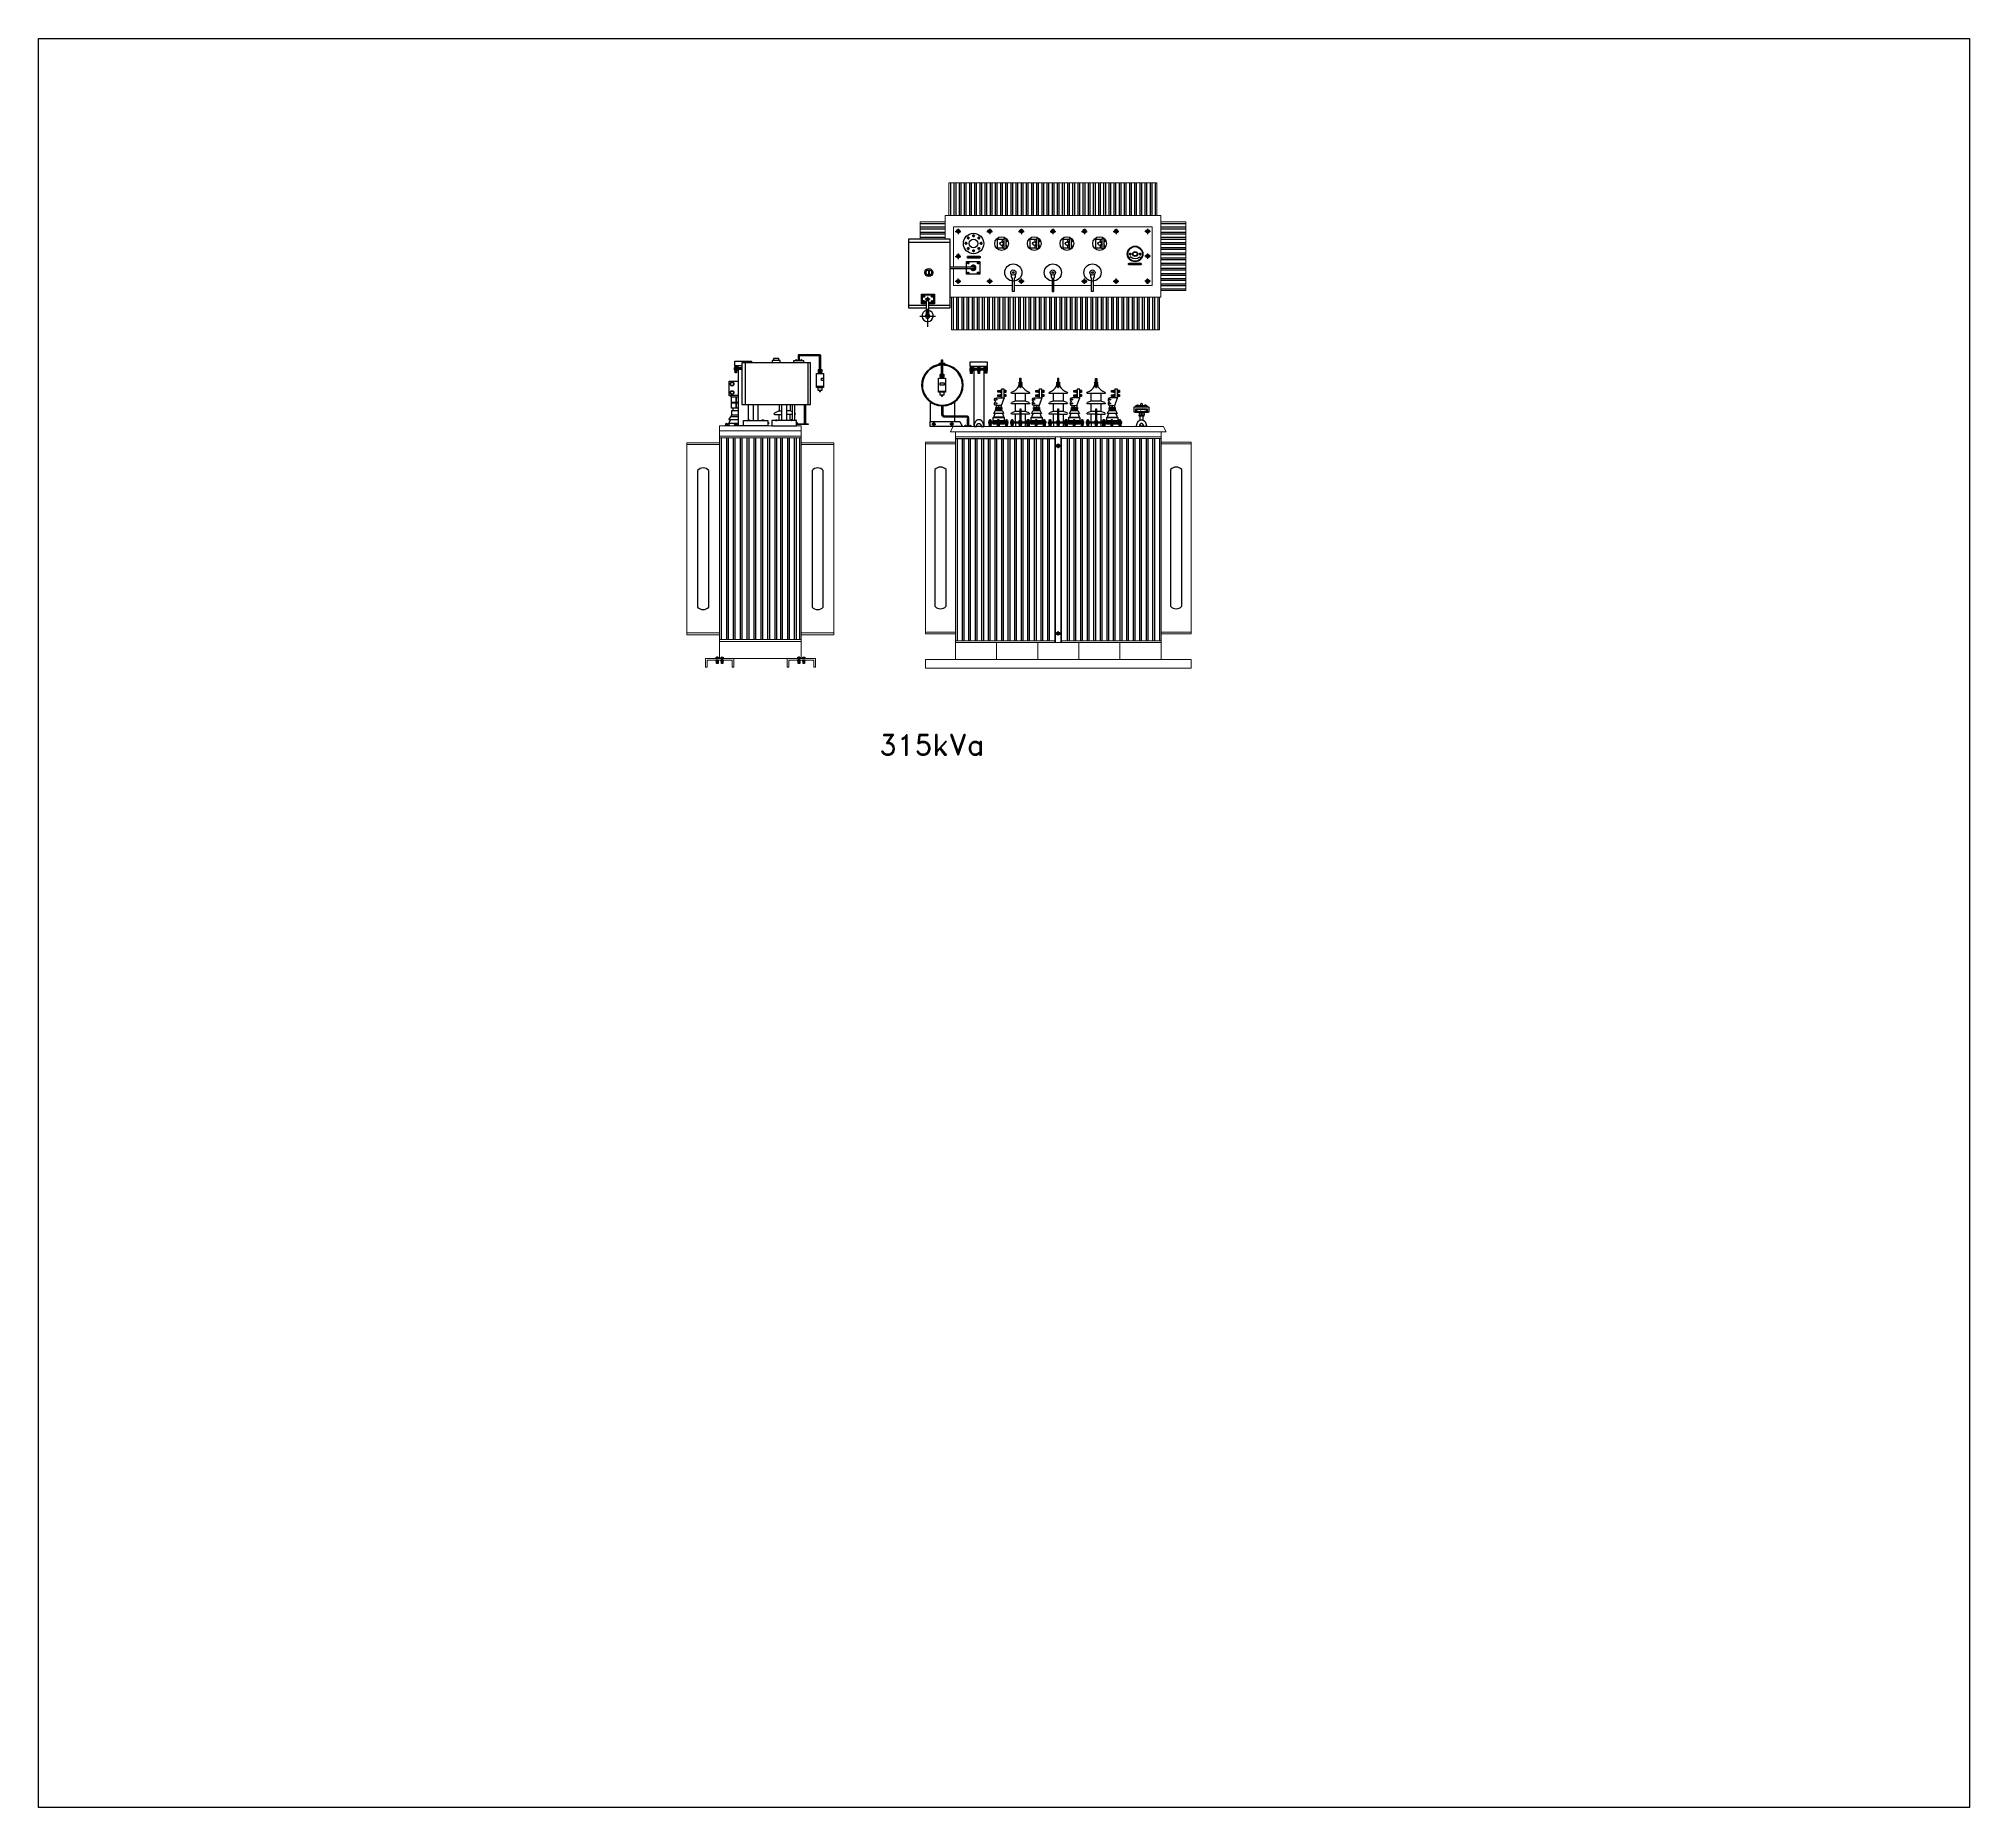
# Paper-space layout 'Projects1200x1100' of a CAD drawing. Header units: inches. Extents: x 55.011 to 55.328, y 90.128 to 90.419.
# The model-space entities are those that its viewports show. They can reach past a viewport. Long polylines and large blocks are cut down to what shows.
import ezdxf
from ezdxf.enums import TextEntityAlignment as Align

# ---------------------------------------------------------------- set-up
doc = ezdxf.new("R2010")
doc.units = ezdxf.units.IN
doc.header["$MEASUREMENT"] = 0
doc.linetypes.add('CENTERX2', pattern=[101.6, 63.5, -12.7, 12.7, -12.7])
doc.linetypes.add('DASHEDX2', pattern=[1.5, 1, -0.5])
doc.layers.add('001_Dark_1 50', color=7, linetype='Continuous', lineweight=0, true_color=0x5c5c5c)
doc.layers.add('003_Light_1 50', color=7, linetype='Continuous', true_color=0xc2c2c2)
doc.layers.add('06', color=8, linetype='Continuous')
doc.styles.get("Standard").update_dxf_attribs({"font": 'arial.ttf'})
doc.styles.add('tx1', font='romand.shx')

# ---------------------------------------------------------------- blocks, each defined once
blk = doc.blocks.new('A$C6F5A6055-flat-2')
at = {"layer": '06'}
for p, q in [((0, 210), (0, 179)), ((129, 212), (2, 212)), ((6, 204), (6, 179)), ((123, 206), (8, 206)), ((118, 125), (118, 128)), ((118, 128), (120, 128)), ((118, 128), (118, 128)), ((118, 125), (124, 125)), ((118, 125), (124, 125)), ((124, 125), (118, 125)), ((118, 125), (118, 125)), ((124, 124), (118, 124)), ((118, 120), (138, 120)), ((118, 116), (124, 116)), ((118, 115), (124, 115)), ((124, 115), (118, 115)), ((124, 115), (118, 115)), ((118, 115), (118, 115)), ((118, 113), (118, 115)), ((120, 113), (118, 113)), ((118, 113), (118, 113)), ((119, 124), (123, 124)), ((123, 116), (119, 116)), ((123, 113), (119, 113)), ((119, 107), (119, 113)), ((120, 128), (120, 125)), ((120, 128), (122, 128)), ((120, 128), (120, 128)), ((120, 128), (120, 128)), ((120, 125), (120, 125)), ((120, 125), (120, 125)), ((120, 115), (120, 115)), ((120, 115), (120, 115)), ((120, 113), (120, 115)), ((122, 113), (120, 113)), ((120, 113), (120, 113)), ((120, 113), (120, 113)), ((122, 128), (124, 128)), ((122, 128), (122, 125)), ((122, 128), (122, 128)), ((123, 128), (122, 128)), ((122, 125), (122, 125)), ((122, 125), (123, 125)), ((122, 115), (122, 115)), ((122, 115), (123, 115)), ((122, 113), (122, 115)), ((124, 113), (122, 113)), ((122, 113), (122, 113)), ((123, 113), (122, 113)), ((123, 113), (123, 107)), ((124, 128), (124, 125)), ((124, 128), (124, 128)), ((124, 125), (124, 125)), ((124, 115), (124, 115)), ((124, 115), (124, 113)), ((124, 113), (124, 113)), ((125, 212), (129, 212)), ((125, 124), (125, 204)), ((131, 124), (125, 124)), ((125, 116), (125, 104)), ((131, 210), (131, 124)), ((131, 125), (138, 125)), ((138, 124), (131, 124)), ((131, 116), (138, 116)), ((131, 116), (131, 104)), ((131, 115), (138, 115)), ((138, 115), (131, 115)), ((132, 125), (132, 128)), ((132, 128), (132, 128)), ((132, 128), (134, 128)), ((132, 125), (132, 125)), ((138, 125), (132, 125)), ((132, 125), (137, 125)), ((132, 115), (132, 115)), ((132, 113), (132, 115)), ((137, 115), (132, 115)), ((132, 113), (132, 113)), ((134, 113), (132, 113)), ((133, 128), (134, 128)), ((134, 125), (133, 125)), ((133, 124), (137, 124)), ((137, 116), (133, 116)), ((134, 115), (133, 115)), ((133, 113), (134, 113)), ((137, 113), (133, 113)), ((133, 107), (133, 113)), ((134, 128), (134, 125)), ((134, 128), (134, 128)), ((134, 128), (136, 128)), ((134, 125), (134, 125)), ((134, 115), (134, 115)), ((134, 113), (134, 115)), ((134, 113), (134, 113)), ((136, 113), (134, 113)), ((136, 128), (136, 125)), ((136, 128), (136, 128)), ((136, 128), (136, 128)), ((136, 128), (137, 128)), ((136, 125), (136, 125)), ((136, 125), (136, 125)), ((136, 115), (136, 115)), ((136, 113), (136, 115)), ((136, 115), (136, 115)), ((136, 113), (136, 113)), ((136, 113), (136, 113)), ((137, 113), (136, 113)), ((137, 128), (138, 128)), ((138, 125), (137, 125)), ((137, 115), (138, 115)), ((138, 113), (137, 113)), ((137, 113), (137, 107)), ((138, 128), (138, 125)), ((138, 115), (138, 113)), ((123, 112), (119, 112)), ((123, 112), (119, 112)), ((123, 111), (119, 111)), ((123, 111), (119, 111)), ((123, 111), (119, 111)), ((123, 111), (119, 111)), ((123, 110), (119, 110)), ((123, 110), (119, 110)), ((123, 109), (119, 109)), ((123, 109), (119, 109)), ((123, 109), (119, 109)), ((123, 109), (119, 109)), ((123, 108), (119, 108)), ((123, 108), (119, 108)), ((123, 107), (119, 107)), ((123, 107), (119, 107)), ((123, 107), (119, 107)), ((132, 5), (124, 5)), ((125, 4), (124, 4)), ((132, 4), (124, 4)), ((124, 4), (132, 4)), ((124, 4), (124, 0)), ((124, 0), (125, 0)), ((125, 5), (130, 5)), ((125, 4), (131, 4)), ((126, 4), (126, 4)), ((126, 4), (127, 4)), ((126, 0), (126, 4)), ((126, 0), (126, 0)), ((127, 0), (126, 0)), ((129, 4), (129, 4)), ((129, 4), (129, 4)), ((129, 0), (129, 4)), ((129, 0), (129, 0)), ((129, 0), (129, 0)), ((131, 4), (131, 4)), ((131, 0), (131, 4)), ((131, 0), (131, 0)), ((137, 112), (133, 112)), ((137, 112), (133, 112)), ((137, 111), (133, 111)), ((137, 111), (133, 111)), ((137, 111), (133, 111)), ((137, 111), (133, 111)), ((137, 110), (133, 110)), ((137, 110), (133, 110)), ((137, 109), (133, 109)), ((137, 109), (133, 109)), ((137, 109), (133, 109)), ((137, 109), (133, 109)), ((137, 108), (133, 108)), ((137, 108), (133, 108)), ((137, 107), (133, 107)), ((137, 107), (133, 107)), ((137, 107), (133, 107)), ((125, 0), (126, 0)), ((126, 0), (129, 0)), ((129, 0), (131, 0))]:
    blk.add_line(p, q, dxfattribs=at)
for points in [[(118, 124), (138, 124), (138, 116), (118, 116)], [(107, 104), (148, 104), (148, 29), (107, 29)], [(107, 29), (148, 29), (148, 29), (107, 29)], [(107, 29), (148, 29), (148, 23), (107, 23)], [(116, 23), (139, 23), (139, 5), (116, 5)]]:
    blk.add_lwpolyline(points, close=True, dxfattribs=at)
blk.add_lwpolyline([(148, 64), (137, 64), (137, 77), (148, 77)], dxfattribs=at)
for centre, radius, start, end in [((2, 210), 2, 90, 180), ((8, 204), 2, 90, 180), ((118, 124), 0.378, 82.7348, 277.2652), ((118, 116), 0.378, 82.7348, 277.2652), ((123, 204), 2, 0, 90), ((124, 124), 0.378, 262.7348, 97.2652), ((124, 116), 0.378, 262.7348, 97.2652), ((129, 210), 2, 0, 90), ((131, 124), 0.378, 82.7348, 277.2652), ((131, 116), 0.378, 82.7348, 277.2652), ((138, 124), 0.378, 262.7348, 97.2652), ((138, 116), 0.378, 262.7348, 97.2652), ((124, 5), 0.454, 82.7348, 277.2652), ((132, 5), 0.454, 262.7348, 97.2652)]:
    blk.add_arc(centre, radius, start, end, dxfattribs=at)

msp = doc.modelspace()

# ---------------------------------------------------------------- linework, layer by layer
at = {"layer": '001_Dark_1 50'}
for p, q in [((27.319, 19.262), (26.844, 19.262)), ((27.319, 19.232), (26.844, 19.232)), ((27.319, 19.222), (26.844, 19.222)), ((28.216, 19.257), (28.216, 17.932)), ((28.216, 19.227), (29.411, 19.227)), ((28.798, 19.227), (28.798, 18.032)), ((28.828, 19.227), (28.828, 18.032)), ((29.411, 19.257), (29.411, 17.932)), ((26.844, 19.182), (26.654, 19.182)), ((27.509, 19.182), (27.319, 19.182)), ((26.654, 18.087), (26.844, 18.087)), ((27.319, 18.087), (27.509, 18.087)), ((28.041, 18.092), (28.216, 18.092)), ((29.411, 18.092), (29.586, 18.092)), ((26.844, 18.048), (27.319, 18.048)), ((26.844, 18.038), (27.319, 18.038)), ((28.216, 18.042), (28.793, 18.042)), ((28.216, 18.032), (29.411, 18.032)), ((28.455, 18.032), (28.455, 17.932)), ((28.694, 18.032), (28.694, 17.932)), ((28.833, 18.042), (29.411, 18.042)), ((28.933, 18.032), (28.933, 17.932)), ((29.172, 18.032), (29.172, 17.932))]:
    msp.add_line(p, q, dxfattribs=at)
for points in [[(29.387, 20.515), (29.387, 20.705), (28.177, 20.705), (28.177, 20.515)], [(28.155, 20.478), (28.01, 20.478), (28.01, 20.378)], [(28.185, 20.04), (29.41, 20.04), (29.41, 20.515), (28.155, 20.515), (28.155, 20.378)], [(29.017, 20.108), (29.36, 20.108), (29.36, 20.448), (28.205, 20.448), (28.205, 20.217)], [(29.41, 20.078), (29.555, 20.078), (29.555, 20.478), (29.41, 20.478)], [(28.205, 20.205), (28.205, 20.108), (28.547, 20.108)], [(28.557, 20.108), (28.777, 20.108)], [(28.787, 20.108), (29.007, 20.108)], [(28.192, 20.04), (28.192, 19.85), (29.402, 19.85), (29.402, 20.04)], [(26.844, 19.192), (26.654, 19.192), (26.654, 18.077), (26.844, 18.077)], [(27.319, 17.938), (27.319, 19.292), (26.844, 19.292), (26.844, 17.938)], [(27.319, 18.077), (27.509, 18.077), (27.509, 19.192), (27.319, 19.192)], [(28.216, 19.197), (28.041, 19.197), (28.041, 18.082), (28.216, 18.082)], [(28.833, 18.032), (28.833, 19.217), (29.411, 19.217)], [(29.411, 18.082), (29.586, 18.082), (29.586, 19.197), (29.411, 19.197)], [(28.041, 19.187), (28.216, 19.187)], [(29.411, 19.187), (29.586, 19.187)], [(26.927, 17.938), (26.927, 17.888), (26.917, 17.888), (26.917, 17.928), (26.772, 17.928), (26.772, 17.888), (26.762, 17.888), (26.762, 17.938), (27.402, 17.938), (27.402, 17.888)], [(27.237, 17.938), (27.237, 17.888), (27.247, 17.888), (27.247, 17.928), (27.392, 17.928), (27.392, 17.888), (27.402, 17.888)]]:
    msp.add_lwpolyline(points, dxfattribs=at)
msp.add_lwpolyline([(28.202, 19.287), (29.424, 19.287, -0.284079), (29.426, 19.286), (29.441, 19.257), (28.186, 19.257), (28.2, 19.286)], format="xyb", dxfattribs=at)
msp.add_lwpolyline([(28.041, 17.882), (29.586, 17.882), (29.586, 17.932), (28.041, 17.932)], close=True, dxfattribs=at)
at = {"layer": '003_Light_1 50'}
for p, q in [((28.187, 20.705), (28.187, 20.515)), ((28.207, 20.705), (28.207, 20.515)), ((28.217, 20.705), (28.217, 20.515)), ((28.237, 20.705), (28.237, 20.515)), ((28.247, 20.705), (28.247, 20.515)), ((28.267, 20.705), (28.267, 20.515)), ((28.277, 20.705), (28.277, 20.515)), ((28.297, 20.705), (28.297, 20.515)), ((28.307, 20.705), (28.307, 20.515)), ((28.327, 20.705), (28.327, 20.515)), ((28.337, 20.705), (28.337, 20.515)), ((28.357, 20.705), (28.357, 20.515)), ((28.367, 20.705), (28.367, 20.515)), ((28.387, 20.705), (28.387, 20.515)), ((28.397, 20.705), (28.397, 20.515)), ((28.417, 20.705), (28.417, 20.515)), ((28.427, 20.705), (28.427, 20.515)), ((28.447, 20.705), (28.447, 20.515)), ((28.457, 20.705), (28.457, 20.515)), ((28.477, 20.705), (28.477, 20.515)), ((28.487, 20.705), (28.487, 20.515)), ((28.507, 20.705), (28.507, 20.515)), ((28.517, 20.705), (28.517, 20.515)), ((28.537, 20.705), (28.537, 20.515)), ((28.547, 20.705), (28.547, 20.515)), ((28.567, 20.705), (28.567, 20.515)), ((28.577, 20.705), (28.577, 20.515)), ((28.597, 20.705), (28.597, 20.515)), ((28.607, 20.705), (28.607, 20.515)), ((28.627, 20.705), (28.627, 20.515)), ((28.637, 20.705), (28.637, 20.515)), ((28.657, 20.705), (28.657, 20.515)), ((28.667, 20.705), (28.667, 20.515)), ((28.687, 20.705), (28.687, 20.515)), ((28.697, 20.705), (28.697, 20.515)), ((28.717, 20.705), (28.717, 20.515)), ((28.727, 20.705), (28.727, 20.515)), ((28.747, 20.705), (28.747, 20.515)), ((28.757, 20.705), (28.757, 20.515)), ((28.777, 20.705), (28.777, 20.515)), ((28.787, 20.705), (28.787, 20.515)), ((28.807, 20.705), (28.807, 20.515)), ((28.817, 20.705), (28.817, 20.515)), ((28.837, 20.705), (28.837, 20.515)), ((28.847, 20.705), (28.847, 20.515)), ((28.867, 20.705), (28.867, 20.515)), ((28.877, 20.705), (28.877, 20.515)), ((28.897, 20.705), (28.897, 20.515)), ((28.907, 20.705), (28.907, 20.515)), ((28.927, 20.705), (28.927, 20.515)), ((28.937, 20.705), (28.937, 20.515)), ((28.957, 20.705), (28.957, 20.515)), ((28.967, 20.705), (28.967, 20.515)), ((28.987, 20.705), (28.987, 20.515)), ((28.997, 20.705), (28.997, 20.515)), ((29.017, 20.705), (29.017, 20.515)), ((29.027, 20.705), (29.027, 20.515)), ((29.047, 20.705), (29.047, 20.515)), ((29.057, 20.705), (29.057, 20.515)), ((29.077, 20.705), (29.077, 20.515)), ((29.087, 20.705), (29.087, 20.515)), ((29.107, 20.705), (29.107, 20.515)), ((29.117, 20.705), (29.117, 20.515)), ((29.137, 20.705), (29.137, 20.515)), ((29.147, 20.705), (29.147, 20.515)), ((29.167, 20.705), (29.167, 20.515)), ((29.177, 20.705), (29.177, 20.515)), ((29.197, 20.705), (29.197, 20.515)), ((29.207, 20.705), (29.207, 20.515)), ((29.227, 20.705), (29.227, 20.515)), ((29.237, 20.705), (29.237, 20.515)), ((29.257, 20.705), (29.257, 20.515)), ((29.267, 20.705), (29.267, 20.515)), ((29.287, 20.705), (29.287, 20.515)), ((29.297, 20.705), (29.297, 20.515)), ((29.317, 20.705), (29.317, 20.515)), ((29.327, 20.705), (29.327, 20.515)), ((29.347, 20.705), (29.347, 20.515)), ((29.357, 20.705), (29.357, 20.515)), ((29.377, 20.705), (29.377, 20.515)), ((28.01, 20.468), (28.155, 20.468)), ((28.01, 20.448), (28.155, 20.448)), ((28.01, 20.438), (28.155, 20.438)), ((29.41, 20.468), (29.555, 20.468)), ((29.41, 20.448), (29.555, 20.448)), ((29.41, 20.438), (29.555, 20.438)), ((28.01, 20.418), (28.155, 20.418)), ((28.01, 20.408), (28.155, 20.408)), ((28.01, 20.388), (28.155, 20.388)), ((29.41, 20.418), (29.555, 20.418)), ((29.41, 20.408), (29.555, 20.408)), ((29.41, 20.388), (29.555, 20.388)), ((29.41, 20.378), (29.555, 20.378)), ((29.41, 20.358), (29.555, 20.358)), ((29.41, 20.348), (29.555, 20.348)), ((29.41, 20.328), (29.555, 20.328)), ((29.41, 20.318), (29.555, 20.318)), ((28.185, 20.217), (28.322, 20.217)), ((28.288, 20.275), (28.356, 20.275)), ((28.356, 20.27), (28.288, 20.27)), ((29.236, 20.274), (29.225, 20.266)), ((29.225, 20.235), (29.293, 20.235)), ((29.293, 20.23), (29.225, 20.23)), ((29.41, 20.298), (29.555, 20.298)), ((29.41, 20.288), (29.555, 20.288)), ((29.41, 20.268), (29.555, 20.268)), ((29.41, 20.258), (29.555, 20.258)), ((29.41, 20.238), (29.555, 20.238)), ((29.41, 20.228), (29.555, 20.228)), ((29.41, 20.208), (29.555, 20.208)), ((28.06, 20.199), (28.06, 20.167)), ((28.062, 20.199), (28.062, 20.167)), ((29.41, 20.198), (29.555, 20.198)), ((29.41, 20.178), (29.555, 20.178)), ((29.41, 20.168), (29.555, 20.168)), ((29.41, 20.148), (29.555, 20.148)), ((29.41, 20.138), (29.555, 20.138)), ((29.41, 20.118), (29.555, 20.118)), ((29.41, 20.108), (29.555, 20.108)), ((28.202, 20.04), (28.202, 19.85)), ((28.222, 20.04), (28.222, 19.85)), ((28.232, 20.04), (28.232, 19.85)), ((28.252, 20.04), (28.252, 19.85)), ((28.262, 20.04), (28.262, 19.85)), ((28.282, 20.04), (28.282, 19.85)), ((28.292, 20.04), (28.292, 19.85)), ((28.312, 20.04), (28.312, 19.85)), ((28.322, 20.04), (28.322, 19.85)), ((28.342, 20.04), (28.342, 19.85)), ((28.352, 20.04), (28.352, 19.85)), ((28.372, 20.04), (28.372, 19.85)), ((28.382, 20.04), (28.382, 19.85)), ((28.402, 20.04), (28.402, 19.85)), ((28.412, 20.04), (28.412, 19.85)), ((28.432, 20.04), (28.432, 19.85)), ((28.442, 20.04), (28.442, 19.85)), ((28.462, 20.04), (28.462, 19.85)), ((28.472, 20.04), (28.472, 19.85)), ((28.492, 20.04), (28.492, 19.85)), ((28.502, 20.04), (28.502, 19.85)), ((28.522, 20.04), (28.522, 19.85)), ((28.532, 20.04), (28.532, 19.85)), ((28.552, 20.04), (28.552, 19.85)), ((28.562, 20.04), (28.562, 19.85)), ((28.582, 20.04), (28.582, 19.85)), ((28.592, 20.04), (28.592, 19.85)), ((28.612, 20.04), (28.612, 19.85)), ((28.622, 20.04), (28.622, 19.85)), ((28.642, 20.04), (28.642, 19.85)), ((28.652, 20.04), (28.652, 19.85)), ((28.672, 20.04), (28.672, 19.85)), ((28.682, 20.04), (28.682, 19.85)), ((28.702, 20.04), (28.702, 19.85)), ((28.712, 20.04), (28.712, 19.85)), ((28.732, 20.04), (28.732, 19.85)), ((28.742, 20.04), (28.742, 19.85)), ((28.762, 20.04), (28.762, 19.85)), ((28.772, 20.04), (28.772, 19.85)), ((28.792, 20.04), (28.792, 19.85)), ((28.802, 20.04), (28.802, 19.85)), ((28.822, 20.04), (28.822, 19.85)), ((28.832, 20.04), (28.832, 19.85)), ((28.852, 20.04), (28.852, 19.85)), ((28.862, 20.04), (28.862, 19.85)), ((28.882, 20.04), (28.882, 19.85)), ((28.892, 20.04), (28.892, 19.85)), ((28.912, 20.04), (28.912, 19.85)), ((28.922, 20.04), (28.922, 19.85)), ((28.942, 20.04), (28.942, 19.85)), ((28.952, 20.04), (28.952, 19.85)), ((28.972, 20.04), (28.972, 19.85)), ((28.982, 20.04), (28.982, 19.85)), ((29.002, 20.04), (29.002, 19.85)), ((29.012, 20.04), (29.012, 19.85)), ((29.032, 20.04), (29.032, 19.85)), ((29.042, 20.04), (29.042, 19.85)), ((29.062, 20.04), (29.062, 19.85)), ((29.072, 20.04), (29.072, 19.85)), ((29.092, 20.04), (29.092, 19.85)), ((29.102, 20.04), (29.102, 19.85)), ((29.122, 20.04), (29.122, 19.85)), ((29.132, 20.04), (29.132, 19.85)), ((29.152, 20.04), (29.152, 19.85)), ((29.162, 20.04), (29.162, 19.85)), ((29.182, 20.04), (29.182, 19.85)), ((29.192, 20.04), (29.192, 19.85)), ((29.212, 20.04), (29.212, 19.85)), ((29.222, 20.04), (29.222, 19.85)), ((29.242, 20.04), (29.242, 19.85)), ((29.252, 20.04), (29.252, 19.85)), ((29.272, 20.04), (29.272, 19.85)), ((29.282, 20.04), (29.282, 19.85)), ((29.302, 20.04), (29.302, 19.85)), ((29.312, 20.04), (29.312, 19.85)), ((29.332, 20.04), (29.332, 19.85)), ((29.342, 20.04), (29.342, 19.85)), ((29.362, 20.04), (29.362, 19.85)), ((29.372, 20.04), (29.372, 19.85)), ((29.392, 20.04), (29.392, 19.85)), ((29.41, 20.088), (29.555, 20.088)), ((27.288, 19.675), (27.288, 19.672)), ((27.291, 19.675), (27.291, 19.672)), ((27.319, 19.675), (27.319, 19.672)), ((27.321, 19.675), (27.321, 19.672)), ((26.943, 19.612), (26.935, 19.612)), ((26.943, 19.611), (26.935, 19.611)), ((26.943, 19.609), (26.935, 19.609)), ((26.943, 19.608), (26.935, 19.608)), ((26.943, 19.607), (26.935, 19.607)), ((26.943, 19.605), (26.935, 19.605)), ((26.943, 19.604), (26.935, 19.604)), ((26.943, 19.603), (26.935, 19.603)), ((26.943, 19.601), (26.935, 19.601)), ((26.938, 19.636), (26.937, 19.636)), ((26.937, 19.63), (26.938, 19.629)), ((26.937, 19.617), (26.938, 19.617)), ((26.938, 19.613), (26.937, 19.613)), ((26.942, 19.636), (26.941, 19.636)), ((26.941, 19.63), (26.942, 19.629)), ((26.941, 19.617), (26.942, 19.617)), ((26.942, 19.613), (26.941, 19.613)), ((28.127, 19.584), (28.148, 19.584)), ((28.13, 19.579), (28.129, 19.579)), ((28.133, 19.576), (28.129, 19.576)), ((28.133, 19.576), (28.129, 19.576)), ((28.133, 19.575), (28.129, 19.575)), ((28.133, 19.574), (28.129, 19.574)), ((28.133, 19.574), (28.129, 19.574)), ((28.133, 19.573), (28.129, 19.573)), ((28.133, 19.572), (28.129, 19.572)), ((28.133, 19.572), (28.129, 19.572)), ((28.133, 19.571), (28.129, 19.571)), ((28.13, 19.591), (28.13, 19.588)), ((28.13, 19.577), (28.13, 19.577)), ((28.132, 19.591), (28.132, 19.588)), ((28.132, 19.579), (28.132, 19.579)), ((28.132, 19.577), (28.132, 19.577)), ((28.135, 19.58), (28.135, 19.568)), ((28.141, 19.58), (28.141, 19.568)), ((28.147, 19.576), (28.143, 19.576)), ((28.147, 19.576), (28.143, 19.576)), ((28.147, 19.575), (28.143, 19.575)), ((28.147, 19.574), (28.143, 19.574)), ((28.147, 19.574), (28.143, 19.574)), ((28.147, 19.573), (28.143, 19.573)), ((28.147, 19.572), (28.143, 19.572)), ((28.147, 19.572), (28.143, 19.572)), ((28.147, 19.571), (28.143, 19.571)), ((28.144, 19.591), (28.144, 19.588)), ((28.144, 19.579), (28.144, 19.579)), ((28.144, 19.577), (28.144, 19.577)), ((28.146, 19.579), (28.145, 19.579)), ((28.145, 19.577), (28.146, 19.577)), ((28.146, 19.591), (28.146, 19.588)), ((28.313, 19.608), (28.304, 19.608)), ((28.313, 19.607), (28.304, 19.607)), ((28.313, 19.606), (28.304, 19.606)), ((28.313, 19.604), (28.304, 19.604)), ((28.313, 19.603), (28.304, 19.603)), ((28.313, 19.602), (28.304, 19.602)), ((28.313, 19.6), (28.304, 19.6)), ((28.313, 19.599), (28.304, 19.599)), ((28.313, 19.598), (28.304, 19.598)), ((28.306, 19.613), (28.305, 19.614)), ((28.305, 19.609), (28.306, 19.61)), ((28.306, 19.633), (28.306, 19.632)), ((28.306, 19.627), (28.306, 19.626)), ((28.311, 19.632), (28.311, 19.627)), ((28.311, 19.61), (28.311, 19.613)), ((28.356, 19.608), (28.348, 19.608)), ((28.356, 19.607), (28.348, 19.607)), ((28.356, 19.606), (28.348, 19.606)), ((28.356, 19.604), (28.348, 19.604)), ((28.356, 19.603), (28.348, 19.603)), ((28.356, 19.602), (28.348, 19.602)), ((28.356, 19.6), (28.348, 19.6)), ((28.356, 19.599), (28.348, 19.599)), ((28.356, 19.598), (28.348, 19.598)), ((28.349, 19.632), (28.349, 19.627)), ((28.35, 19.61), (28.35, 19.613)), ((28.353, 19.632), (28.353, 19.627)), ((28.354, 19.61), (28.354, 19.613)), ((28.398, 19.609), (28.389, 19.609)), ((28.398, 19.607), (28.389, 19.607)), ((28.398, 19.606), (28.389, 19.606)), ((28.398, 19.605), (28.389, 19.605)), ((28.398, 19.603), (28.389, 19.603)), ((28.398, 19.602), (28.389, 19.602)), ((28.398, 19.601), (28.389, 19.601)), ((28.398, 19.599), (28.389, 19.599)), ((28.398, 19.598), (28.389, 19.598)), ((28.391, 19.61), (28.391, 19.613)), ((28.392, 19.632), (28.392, 19.627)), ((28.396, 19.632), (28.396, 19.627)), ((28.396, 19.61), (28.396, 19.613)), ((28.589, 19.544), (28.589, 19.54)), ((28.589, 19.535), (28.589, 19.531)), ((28.593, 19.567), (28.593, 19.545)), ((28.597, 19.544), (28.597, 19.54)), ((28.597, 19.535), (28.597, 19.531)), ((28.809, 19.544), (28.809, 19.54)), ((28.809, 19.531), (28.81, 19.53)), ((28.813, 19.567), (28.813, 19.545)), ((28.817, 19.531), (28.816, 19.53)), ((28.817, 19.544), (28.817, 19.54)), ((29.029, 19.544), (29.029, 19.54)), ((29.029, 19.535), (29.029, 19.531)), ((29.033, 19.567), (29.033, 19.545)), ((29.037, 19.544), (29.037, 19.54)), ((29.037, 19.535), (29.037, 19.531)), ((26.913, 19.46), (26.901, 19.468)), ((26.913, 19.429), (26.94, 19.429)), ((26.913, 19.425), (26.94, 19.425)), ((26.94, 19.46), (26.94, 19.394)), ((26.942, 19.46), (26.942, 19.394)), ((26.942, 19.429), (26.954, 19.429)), ((26.942, 19.425), (26.954, 19.425)), ((28.071, 19.316), (28.071, 19.429)), ((28.136, 19.467), (28.136, 19.468)), ((28.136, 19.464), (28.136, 19.464)), ((28.139, 19.467), (28.138, 19.468)), ((28.138, 19.464), (28.139, 19.464)), ((28.21, 19.43), (28.21, 19.353)), ((28.464, 19.488), (28.464, 19.496)), ((28.464, 19.463), (28.464, 19.472)), ((28.465, 19.488), (28.465, 19.496)), ((28.465, 19.463), (28.465, 19.472)), ((28.467, 19.488), (28.467, 19.496)), ((28.467, 19.463), (28.467, 19.472)), ((28.468, 19.488), (28.468, 19.496)), ((28.468, 19.463), (28.468, 19.472)), ((28.469, 19.488), (28.469, 19.496)), ((28.469, 19.463), (28.469, 19.472)), ((28.471, 19.488), (28.471, 19.496)), ((28.471, 19.463), (28.471, 19.472)), ((28.472, 19.488), (28.472, 19.496)), ((28.472, 19.463), (28.472, 19.472)), ((28.473, 19.488), (28.473, 19.496)), ((28.473, 19.463), (28.473, 19.472)), ((28.475, 19.488), (28.475, 19.496)), ((28.475, 19.494), (28.476, 19.494)), ((28.475, 19.463), (28.475, 19.472)), ((28.475, 19.469), (28.476, 19.47)), ((28.475, 19.466), (28.476, 19.465)), ((28.479, 19.494), (28.48, 19.494)), ((28.479, 19.49), (28.48, 19.491)), ((28.479, 19.47), (28.48, 19.469)), ((28.479, 19.465), (28.48, 19.466)), ((28.502, 19.47), (28.501, 19.469)), ((28.502, 19.466), (28.501, 19.466)), ((28.509, 19.494), (28.502, 19.494)), ((28.509, 19.49), (28.502, 19.49)), ((28.509, 19.469), (28.509, 19.47)), ((28.509, 19.466), (28.509, 19.466)), ((28.591, 19.514), (28.591, 19.527)), ((28.684, 19.488), (28.684, 19.496)), ((28.684, 19.463), (28.684, 19.472)), ((28.685, 19.488), (28.685, 19.496)), ((28.685, 19.463), (28.685, 19.472)), ((28.687, 19.488), (28.687, 19.496)), ((28.687, 19.463), (28.687, 19.472)), ((28.688, 19.488), (28.688, 19.496)), ((28.688, 19.463), (28.688, 19.472)), ((28.689, 19.488), (28.689, 19.496)), ((28.689, 19.463), (28.689, 19.472)), ((28.691, 19.488), (28.691, 19.496)), ((28.691, 19.463), (28.691, 19.472)), ((28.692, 19.488), (28.692, 19.496)), ((28.692, 19.463), (28.692, 19.472)), ((28.693, 19.488), (28.693, 19.496)), ((28.693, 19.463), (28.693, 19.472)), ((28.695, 19.488), (28.695, 19.496)), ((28.695, 19.495), (28.696, 19.494)), ((28.695, 19.491), (28.696, 19.49)), ((28.695, 19.463), (28.695, 19.472)), ((28.695, 19.471), (28.696, 19.47)), ((28.696, 19.465), (28.699, 19.465)), ((28.699, 19.494), (28.7, 19.495)), ((28.699, 19.47), (28.7, 19.471)), ((28.729, 19.494), (28.722, 19.494)), ((28.729, 19.49), (28.722, 19.49)), ((28.729, 19.47), (28.722, 19.47)), ((28.729, 19.466), (28.722, 19.466)), ((28.811, 19.514), (28.811, 19.527)), ((28.904, 19.488), (28.904, 19.496)), ((28.904, 19.463), (28.904, 19.472)), ((28.905, 19.488), (28.905, 19.496)), ((28.905, 19.463), (28.905, 19.472)), ((28.907, 19.488), (28.907, 19.496)), ((28.907, 19.463), (28.907, 19.472)), ((28.908, 19.488), (28.908, 19.496)), ((28.908, 19.463), (28.908, 19.472)), ((28.909, 19.488), (28.909, 19.496)), ((28.909, 19.463), (28.909, 19.472)), ((28.911, 19.488), (28.911, 19.496)), ((28.911, 19.463), (28.911, 19.472)), ((28.912, 19.488), (28.912, 19.496)), ((28.912, 19.463), (28.912, 19.472)), ((28.913, 19.488), (28.913, 19.496)), ((28.913, 19.463), (28.913, 19.472)), ((28.915, 19.488), (28.915, 19.496)), ((28.915, 19.494), (28.916, 19.494)), ((28.915, 19.463), (28.915, 19.472)), ((28.915, 19.469), (28.916, 19.47)), ((28.915, 19.466), (28.916, 19.465)), ((28.919, 19.494), (28.92, 19.494)), ((28.919, 19.49), (28.92, 19.491)), ((28.919, 19.47), (28.92, 19.469)), ((28.919, 19.465), (28.92, 19.466)), ((28.942, 19.494), (28.941, 19.494)), ((28.942, 19.49), (28.941, 19.489)), ((28.942, 19.47), (28.941, 19.469)), ((28.942, 19.466), (28.941, 19.466)), ((28.949, 19.494), (28.949, 19.494)), ((28.949, 19.491), (28.949, 19.49)), ((28.949, 19.469), (28.949, 19.47)), ((28.949, 19.466), (28.949, 19.466)), ((29.031, 19.514), (29.031, 19.527)), ((29.124, 19.488), (29.124, 19.496)), ((29.124, 19.463), (29.124, 19.472)), ((29.125, 19.488), (29.125, 19.496)), ((29.125, 19.463), (29.125, 19.472)), ((29.127, 19.488), (29.127, 19.496)), ((29.127, 19.463), (29.127, 19.472)), ((29.128, 19.488), (29.128, 19.496)), ((29.128, 19.463), (29.128, 19.472)), ((29.129, 19.488), (29.129, 19.496)), ((29.129, 19.463), (29.129, 19.472)), ((29.131, 19.488), (29.131, 19.496)), ((29.131, 19.463), (29.131, 19.472)), ((29.132, 19.488), (29.132, 19.496)), ((29.132, 19.463), (29.132, 19.472)), ((29.133, 19.488), (29.133, 19.496)), ((29.133, 19.463), (29.133, 19.472)), ((29.135, 19.488), (29.135, 19.496)), ((29.135, 19.495), (29.136, 19.494)), ((29.135, 19.491), (29.136, 19.49)), ((29.135, 19.463), (29.135, 19.472)), ((29.135, 19.471), (29.136, 19.47)), ((29.136, 19.465), (29.139, 19.465)), ((29.139, 19.494), (29.14, 19.495)), ((29.139, 19.47), (29.14, 19.471)), ((29.162, 19.494), (29.161, 19.495)), ((29.162, 19.49), (29.161, 19.491)), ((29.162, 19.47), (29.161, 19.471)), ((29.169, 19.466), (29.162, 19.466)), ((29.169, 19.495), (29.169, 19.494)), ((29.169, 19.489), (29.169, 19.49)), ((29.169, 19.471), (29.169, 19.47)), ((26.884, 19.304), (26.893, 19.304)), ((26.899, 19.307), (26.899, 19.295)), ((26.936, 19.304), (26.945, 19.304)), ((27.014, 19.326), (27.014, 19.326)), ((27.014, 19.323), (27.014, 19.323)), ((27.017, 19.326), (27.017, 19.326)), ((27.017, 19.323), (27.017, 19.323)), ((27.095, 19.326), (27.095, 19.326)), ((27.095, 19.323), (27.095, 19.323)), ((27.097, 19.326), (27.097, 19.326)), ((27.097, 19.323), (27.097, 19.323)), ((27.126, 19.308), (27.125, 19.309)), ((27.126, 19.306), (27.125, 19.306)), ((27.129, 19.309), (27.129, 19.308)), ((27.129, 19.306), (27.129, 19.306)), ((27.173, 19.326), (27.174, 19.326)), ((27.174, 19.323), (27.173, 19.323)), ((27.176, 19.326), (27.176, 19.326)), ((27.176, 19.323), (27.176, 19.323)), ((27.191, 19.378), (27.205, 19.378)), ((27.191, 19.322), (27.191, 19.358)), ((27.268, 19.358), (27.235, 19.358)), ((27.268, 19.373), (27.255, 19.378)), ((27.255, 19.322), (27.255, 19.358)), ((27.261, 19.326), (27.261, 19.326)), ((27.261, 19.323), (27.261, 19.323)), ((27.264, 19.326), (27.264, 19.326)), ((27.264, 19.323), (27.264, 19.323)), ((27.292, 19.308), (27.292, 19.309)), ((27.292, 19.306), (27.292, 19.306)), ((27.296, 19.309), (27.295, 19.308)), ((27.296, 19.306), (27.295, 19.306)), ((28.21, 19.338), (28.21, 19.316)), ((28.416, 19.322), (28.415, 19.322)), ((28.415, 19.318), (28.416, 19.318)), ((28.417, 19.329), (28.417, 19.322)), ((28.42, 19.322), (28.42, 19.322)), ((28.42, 19.318), (28.42, 19.318)), ((28.464, 19.322), (28.463, 19.322)), ((28.463, 19.318), (28.464, 19.318)), ((28.465, 19.329), (28.465, 19.322)), ((28.468, 19.322), (28.467, 19.322)), ((28.467, 19.318), (28.468, 19.318)), ((28.511, 19.322), (28.51, 19.322)), ((28.51, 19.318), (28.511, 19.318)), ((28.512, 19.329), (28.512, 19.322)), ((28.514, 19.322), (28.514, 19.322)), ((28.514, 19.318), (28.515, 19.318)), ((28.543, 19.322), (28.543, 19.322)), ((28.543, 19.318), (28.543, 19.318)), ((28.546, 19.329), (28.546, 19.322)), ((28.547, 19.322), (28.548, 19.322)), ((28.548, 19.318), (28.548, 19.318)), ((28.548, 19.303), (28.549, 19.304)), ((28.565, 19.315), (28.565, 19.36)), ((28.565, 19.307), (28.565, 19.287)), ((28.59, 19.322), (28.591, 19.322)), ((28.591, 19.318), (28.59, 19.318)), ((28.593, 19.329), (28.593, 19.329)), ((28.593, 19.322), (28.593, 19.322)), ((28.596, 19.322), (28.595, 19.322)), ((28.595, 19.318), (28.596, 19.318)), ((28.621, 19.36), (28.621, 19.315)), ((28.621, 19.307), (28.621, 19.287)), ((28.629, 19.307), (28.629, 19.315)), ((28.635, 19.322), (28.635, 19.318)), ((28.635, 19.303), (28.636, 19.304)), ((28.637, 19.329), (28.637, 19.322)), ((28.637, 19.322), (28.638, 19.322)), ((28.638, 19.322), (28.638, 19.329)), ((28.638, 19.318), (28.639, 19.318)), ((28.64, 19.329), (28.64, 19.322)), ((28.64, 19.329), (28.64, 19.322)), ((28.64, 19.322), (28.64, 19.318)), ((28.64, 19.303), (28.64, 19.304)), ((28.643, 19.322), (28.643, 19.322)), ((28.643, 19.318), (28.643, 19.318)), ((28.649, 19.315), (28.649, 19.307)), ((28.683, 19.303), (28.682, 19.304)), ((28.683, 19.322), (28.683, 19.318)), ((28.685, 19.329), (28.685, 19.322)), ((28.687, 19.303), (28.686, 19.304)), ((28.687, 19.322), (28.687, 19.318)), ((28.73, 19.303), (28.729, 19.304)), ((28.73, 19.322), (28.73, 19.318)), ((28.732, 19.329), (28.732, 19.322)), ((28.734, 19.322), (28.734, 19.318)), ((28.735, 19.303), (28.735, 19.304)), ((28.763, 19.322), (28.763, 19.322)), ((28.763, 19.318), (28.763, 19.318)), ((28.766, 19.329), (28.766, 19.322)), ((28.767, 19.322), (28.768, 19.322)), ((28.768, 19.318), (28.768, 19.318)), ((28.768, 19.303), (28.769, 19.304)), ((28.785, 19.315), (28.785, 19.36)), ((28.785, 19.307), (28.785, 19.287)), ((28.81, 19.322), (28.811, 19.322)), ((28.811, 19.318), (28.81, 19.318)), ((28.813, 19.329), (28.813, 19.329)), ((28.813, 19.322), (28.813, 19.322)), ((28.816, 19.322), (28.815, 19.322)), ((28.815, 19.318), (28.816, 19.318)), ((28.841, 19.36), (28.841, 19.315)), ((28.841, 19.307), (28.841, 19.287)), ((28.849, 19.307), (28.849, 19.315)), ((28.856, 19.322), (28.855, 19.322)), ((28.855, 19.318), (28.856, 19.318)), ((28.857, 19.329), (28.857, 19.322)), ((28.857, 19.322), (28.858, 19.322)), ((28.858, 19.322), (28.858, 19.329)), ((28.858, 19.318), (28.859, 19.318)), ((28.86, 19.329), (28.86, 19.322)), ((28.86, 19.329), (28.86, 19.322)), ((28.86, 19.322), (28.86, 19.322)), ((28.86, 19.318), (28.86, 19.318)), ((28.863, 19.322), (28.863, 19.322)), ((28.863, 19.318), (28.863, 19.318)), ((28.869, 19.315), (28.869, 19.307)), ((28.904, 19.322), (28.903, 19.322)), ((28.903, 19.318), (28.904, 19.318)), ((28.905, 19.329), (28.905, 19.322)), ((28.908, 19.322), (28.907, 19.322)), ((28.907, 19.318), (28.908, 19.318)), ((28.951, 19.322), (28.95, 19.322)), ((28.95, 19.318), (28.951, 19.318)), ((28.952, 19.329), (28.952, 19.322)), ((28.955, 19.322), (28.954, 19.322)), ((28.954, 19.318), (28.955, 19.318)), ((28.955, 19.303), (28.954, 19.304)), ((28.983, 19.322), (28.983, 19.322)), ((28.983, 19.318), (28.983, 19.318)), ((28.986, 19.329), (28.986, 19.322)), ((28.987, 19.322), (28.988, 19.322)), ((28.988, 19.318), (28.988, 19.318)), ((28.988, 19.303), (28.989, 19.304)), ((29.005, 19.315), (29.005, 19.36)), ((29.005, 19.307), (29.005, 19.287)), ((29.03, 19.322), (29.031, 19.322)), ((29.031, 19.318), (29.03, 19.318)), ((29.031, 19.303), (29.032, 19.304)), ((29.033, 19.329), (29.033, 19.329)), ((29.033, 19.322), (29.033, 19.322)), ((29.036, 19.322), (29.035, 19.322)), ((29.035, 19.318), (29.036, 19.318)), ((29.061, 19.36), (29.061, 19.315)), ((29.061, 19.307), (29.061, 19.287)), ((29.069, 19.307), (29.069, 19.315)), ((29.075, 19.322), (29.075, 19.318)), ((29.075, 19.303), (29.075, 19.304)), ((29.077, 19.329), (29.077, 19.322)), ((29.077, 19.322), (29.078, 19.322)), ((29.078, 19.322), (29.078, 19.329)), ((29.078, 19.318), (29.079, 19.318)), ((29.08, 19.329), (29.08, 19.322)), ((29.08, 19.329), (29.08, 19.322)), ((29.08, 19.322), (29.08, 19.318)), ((29.08, 19.303), (29.08, 19.304)), ((29.083, 19.322), (29.083, 19.322)), ((29.083, 19.318), (29.083, 19.318)), ((29.089, 19.315), (29.089, 19.307)), ((29.123, 19.322), (29.123, 19.318)), ((29.123, 19.303), (29.124, 19.304)), ((29.125, 19.329), (29.125, 19.322)), ((29.126, 19.322), (29.127, 19.322)), ((29.127, 19.318), (29.126, 19.318)), ((29.127, 19.303), (29.126, 19.304)), ((29.17, 19.322), (29.17, 19.318)), ((29.17, 19.303), (29.171, 19.304)), ((29.172, 19.329), (29.172, 19.322)), ((29.174, 19.322), (29.174, 19.318)), ((29.175, 19.303), (29.175, 19.304)), ((29.273, 19.412), (29.272, 19.412)), ((29.272, 19.408), (29.273, 19.408)), ((29.277, 19.412), (29.277, 19.412)), ((29.277, 19.408), (29.277, 19.408)), ((29.317, 19.408), (29.317, 19.412)), ((29.321, 19.408), (29.321, 19.412)), ((26.854, 19.222), (26.854, 18.047)), ((26.884, 19.222), (26.884, 18.047)), ((26.894, 19.222), (26.894, 18.047)), ((26.924, 19.222), (26.924, 18.047)), ((26.934, 19.222), (26.934, 18.047)), ((26.94, 19.295), (26.94, 19.303)), ((26.964, 19.222), (26.964, 18.047)), ((26.974, 19.222), (26.974, 18.047)), ((27.004, 19.222), (27.004, 18.047)), ((27.014, 19.222), (27.014, 18.047)), ((27.044, 19.222), (27.044, 18.047)), ((27.054, 19.222), (27.054, 18.047)), ((27.084, 19.222), (27.084, 18.047)), ((27.094, 19.222), (27.094, 18.047)), ((27.124, 19.222), (27.124, 18.047)), ((27.134, 19.222), (27.134, 18.047)), ((27.166, 19.222), (27.166, 18.047)), ((27.176, 19.222), (27.176, 18.047)), ((27.199, 19.222), (27.199, 18.047)), ((27.209, 19.222), (27.209, 18.047)), ((27.239, 19.222), (27.239, 18.047)), ((27.249, 19.222), (27.249, 18.047)), ((27.279, 19.222), (27.279, 18.047)), ((27.289, 19.222), (27.289, 18.047)), ((27.309, 19.222), (27.309, 18.047)), ((28.226, 19.217), (28.226, 18.042)), ((28.254, 19.217), (28.254, 18.042)), ((28.264, 19.217), (28.264, 18.042)), ((28.274, 19.294), (28.273, 19.294)), ((28.273, 19.291), (28.273, 19.291)), ((28.275, 19.294), (28.275, 19.294)), ((28.275, 19.291), (28.275, 19.291)), ((28.292, 19.217), (28.292, 18.042)), ((28.302, 19.294), (28.302, 19.294)), ((28.302, 19.291), (28.302, 19.291)), ((28.302, 19.217), (28.302, 18.042)), ((28.305, 19.294), (28.304, 19.294)), ((28.304, 19.291), (28.305, 19.291)), ((28.33, 19.217), (28.33, 18.042)), ((28.34, 19.217), (28.34, 18.042)), ((28.368, 19.217), (28.368, 18.042)), ((28.378, 19.217), (28.378, 18.042)), ((28.406, 19.217), (28.406, 18.042)), ((28.422, 19.299), (28.413, 19.299)), ((28.422, 19.298), (28.413, 19.298)), ((28.422, 19.296), (28.413, 19.296)), ((28.422, 19.295), (28.413, 19.295)), ((28.422, 19.294), (28.413, 19.294)), ((28.422, 19.292), (28.413, 19.292)), ((28.422, 19.291), (28.413, 19.291)), ((28.422, 19.29), (28.413, 19.29)), ((28.422, 19.288), (28.413, 19.288)), ((28.416, 19.299), (28.415, 19.3)), ((28.416, 19.217), (28.416, 18.042)), ((28.42, 19.3), (28.42, 19.303)), ((28.445, 19.217), (28.445, 18.042)), ((28.455, 19.217), (28.455, 18.042)), ((28.469, 19.299), (28.461, 19.299)), ((28.469, 19.298), (28.461, 19.298)), ((28.469, 19.296), (28.461, 19.296)), ((28.469, 19.295), (28.461, 19.295)), ((28.469, 19.294), (28.461, 19.294)), ((28.469, 19.292), (28.461, 19.292)), ((28.469, 19.291), (28.461, 19.291)), ((28.469, 19.29), (28.461, 19.29)), ((28.469, 19.288), (28.461, 19.288)), ((28.464, 19.299), (28.463, 19.3)), ((28.468, 19.299), (28.467, 19.3)), ((28.483, 19.217), (28.483, 18.042)), ((28.493, 19.217), (28.493, 18.042)), ((28.517, 19.299), (28.508, 19.299)), ((28.517, 19.298), (28.508, 19.298)), ((28.517, 19.296), (28.508, 19.296)), ((28.517, 19.295), (28.508, 19.295)), ((28.517, 19.294), (28.508, 19.294)), ((28.517, 19.292), (28.508, 19.292)), ((28.517, 19.291), (28.508, 19.291)), ((28.517, 19.29), (28.508, 19.29)), ((28.517, 19.288), (28.508, 19.288)), ((28.511, 19.299), (28.51, 19.3)), ((28.515, 19.3), (28.515, 19.303)), ((28.521, 19.217), (28.521, 18.042)), ((28.531, 19.217), (28.531, 18.042)), ((28.55, 19.299), (28.541, 19.299)), ((28.55, 19.298), (28.541, 19.298)), ((28.55, 19.296), (28.541, 19.296)), ((28.55, 19.295), (28.541, 19.295)), ((28.55, 19.294), (28.541, 19.294)), ((28.55, 19.292), (28.541, 19.292)), ((28.55, 19.291), (28.541, 19.291)), ((28.55, 19.29), (28.541, 19.29)), ((28.55, 19.288), (28.541, 19.288)), ((28.543, 19.3), (28.543, 19.303)), ((28.549, 19.299), (28.548, 19.3)), ((28.559, 19.217), (28.559, 18.042)), ((28.569, 19.217), (28.569, 18.042)), ((28.597, 19.299), (28.589, 19.299)), ((28.597, 19.298), (28.589, 19.298)), ((28.597, 19.296), (28.589, 19.296)), ((28.597, 19.295), (28.589, 19.295)), ((28.597, 19.294), (28.589, 19.294)), ((28.597, 19.292), (28.589, 19.292)), ((28.597, 19.291), (28.589, 19.291)), ((28.597, 19.29), (28.589, 19.29)), ((28.597, 19.288), (28.589, 19.288)), ((28.591, 19.3), (28.591, 19.303)), ((28.595, 19.3), (28.595, 19.303)), ((28.597, 19.217), (28.597, 18.042)), ((28.607, 19.217), (28.607, 18.042)), ((28.645, 19.299), (28.633, 19.299)), ((28.645, 19.298), (28.633, 19.298)), ((28.645, 19.296), (28.633, 19.296)), ((28.645, 19.295), (28.633, 19.295)), ((28.645, 19.294), (28.633, 19.294)), ((28.645, 19.292), (28.633, 19.292)), ((28.645, 19.291), (28.633, 19.291)), ((28.645, 19.29), (28.633, 19.29)), ((28.645, 19.288), (28.633, 19.288)), ((28.635, 19.217), (28.635, 18.042)), ((28.636, 19.287), (28.636, 19.299)), ((28.638, 19.3), (28.638, 19.303)), ((28.639, 19.299), (28.64, 19.3)), ((28.642, 19.299), (28.642, 19.287)), ((28.643, 19.3), (28.643, 19.303)), ((28.645, 19.217), (28.645, 18.042)), ((28.674, 19.217), (28.674, 18.042)), ((28.689, 19.299), (28.681, 19.299)), ((28.689, 19.298), (28.681, 19.298)), ((28.689, 19.296), (28.681, 19.296)), ((28.689, 19.295), (28.681, 19.295)), ((28.689, 19.294), (28.681, 19.294)), ((28.689, 19.292), (28.681, 19.292)), ((28.689, 19.291), (28.681, 19.291)), ((28.689, 19.29), (28.681, 19.29)), ((28.689, 19.288), (28.681, 19.288)), ((28.682, 19.299), (28.683, 19.3)), ((28.684, 19.217), (28.684, 18.042)), ((28.686, 19.299), (28.687, 19.3)), ((28.712, 19.217), (28.712, 18.042)), ((28.722, 19.217), (28.722, 18.042)), ((28.737, 19.299), (28.728, 19.299)), ((28.737, 19.298), (28.728, 19.298)), ((28.737, 19.296), (28.728, 19.296)), ((28.737, 19.295), (28.728, 19.295)), ((28.737, 19.294), (28.728, 19.294)), ((28.737, 19.292), (28.728, 19.292)), ((28.737, 19.291), (28.728, 19.291)), ((28.737, 19.29), (28.728, 19.29)), ((28.737, 19.288), (28.728, 19.288)), ((28.729, 19.299), (28.73, 19.3)), ((28.735, 19.299), (28.735, 19.3)), ((28.75, 19.217), (28.75, 18.042)), ((28.76, 19.217), (28.76, 18.042)), ((28.77, 19.299), (28.761, 19.299)), ((28.77, 19.298), (28.761, 19.298)), ((28.77, 19.296), (28.761, 19.296)), ((28.77, 19.295), (28.761, 19.295)), ((28.77, 19.294), (28.761, 19.294)), ((28.77, 19.292), (28.761, 19.292)), ((28.77, 19.291), (28.761, 19.291)), ((28.77, 19.29), (28.761, 19.29)), ((28.77, 19.288), (28.761, 19.288)), ((28.763, 19.3), (28.763, 19.303)), ((28.769, 19.299), (28.768, 19.3)), ((28.817, 19.299), (28.809, 19.299)), ((28.817, 19.298), (28.809, 19.298)), ((28.817, 19.296), (28.809, 19.296)), ((28.817, 19.295), (28.809, 19.295)), ((28.817, 19.294), (28.809, 19.294)), ((28.817, 19.292), (28.809, 19.292)), ((28.817, 19.291), (28.809, 19.291)), ((28.817, 19.29), (28.809, 19.29)), ((28.817, 19.288), (28.809, 19.288)), ((28.811, 19.3), (28.811, 19.303)), ((28.815, 19.3), (28.815, 19.303)), ((28.865, 19.299), (28.853, 19.299)), ((28.865, 19.298), (28.853, 19.298)), ((28.865, 19.296), (28.853, 19.296)), ((28.865, 19.295), (28.853, 19.295)), ((28.865, 19.294), (28.853, 19.294)), ((28.865, 19.292), (28.853, 19.292)), ((28.865, 19.291), (28.853, 19.291)), ((28.865, 19.29), (28.853, 19.29)), ((28.865, 19.288), (28.853, 19.288)), ((28.856, 19.299), (28.855, 19.3)), ((28.856, 19.287), (28.856, 19.299)), ((28.858, 19.3), (28.858, 19.303)), ((28.86, 19.3), (28.86, 19.303)), ((28.862, 19.299), (28.862, 19.287)), ((28.863, 19.3), (28.863, 19.303)), ((28.866, 19.217), (28.866, 18.042)), ((28.876, 19.217), (28.876, 18.042)), ((28.909, 19.299), (28.901, 19.299)), ((28.909, 19.298), (28.901, 19.298)), ((28.909, 19.296), (28.901, 19.296)), ((28.909, 19.295), (28.901, 19.295)), ((28.909, 19.294), (28.901, 19.294)), ((28.909, 19.292), (28.901, 19.292)), ((28.909, 19.291), (28.901, 19.291)), ((28.909, 19.29), (28.901, 19.29)), ((28.909, 19.288), (28.901, 19.288)), ((28.904, 19.299), (28.903, 19.3)), ((28.904, 19.217), (28.904, 18.042)), ((28.908, 19.299), (28.907, 19.3)), ((28.914, 19.217), (28.914, 18.042)), ((28.943, 19.217), (28.943, 18.042)), ((28.957, 19.299), (28.948, 19.299)), ((28.957, 19.298), (28.948, 19.298)), ((28.957, 19.296), (28.948, 19.296)), ((28.957, 19.295), (28.948, 19.295)), ((28.957, 19.294), (28.948, 19.294)), ((28.957, 19.292), (28.948, 19.292)), ((28.957, 19.291), (28.948, 19.291)), ((28.957, 19.29), (28.948, 19.29)), ((28.957, 19.288), (28.948, 19.288)), ((28.951, 19.299), (28.95, 19.3)), ((28.953, 19.217), (28.953, 18.042)), ((28.954, 19.299), (28.955, 19.3)), ((28.99, 19.299), (28.981, 19.299)), ((28.99, 19.298), (28.981, 19.298)), ((28.99, 19.296), (28.981, 19.296)), ((28.99, 19.295), (28.981, 19.295)), ((28.99, 19.294), (28.981, 19.294)), ((28.99, 19.292), (28.981, 19.292)), ((28.99, 19.291), (28.981, 19.291)), ((28.99, 19.29), (28.981, 19.29)), ((28.99, 19.288), (28.981, 19.288)), ((28.981, 19.217), (28.981, 18.042)), ((28.983, 19.3), (28.983, 19.303)), ((28.989, 19.299), (28.988, 19.3)), ((28.991, 19.217), (28.991, 18.042)), ((29.019, 19.217), (29.019, 18.042)), ((29.037, 19.299), (29.029, 19.299)), ((29.037, 19.298), (29.029, 19.298)), ((29.037, 19.296), (29.029, 19.296)), ((29.037, 19.295), (29.029, 19.295)), ((29.037, 19.294), (29.029, 19.294)), ((29.037, 19.292), (29.029, 19.292)), ((29.037, 19.291), (29.029, 19.291)), ((29.037, 19.29), (29.029, 19.29)), ((29.037, 19.288), (29.029, 19.288)), ((29.029, 19.217), (29.029, 18.042)), ((29.032, 19.299), (29.031, 19.3)), ((29.035, 19.3), (29.035, 19.303)), ((29.057, 19.217), (29.057, 18.042)), ((29.067, 19.217), (29.067, 18.042)), ((29.085, 19.299), (29.073, 19.299)), ((29.085, 19.298), (29.073, 19.298)), ((29.085, 19.296), (29.073, 19.296)), ((29.085, 19.295), (29.073, 19.295)), ((29.085, 19.294), (29.073, 19.294)), ((29.085, 19.292), (29.073, 19.292)), ((29.085, 19.291), (29.073, 19.291)), ((29.085, 19.29), (29.073, 19.29)), ((29.085, 19.288), (29.073, 19.288)), ((29.075, 19.299), (29.075, 19.3)), ((29.076, 19.287), (29.076, 19.299)), ((29.078, 19.3), (29.078, 19.303)), ((29.079, 19.299), (29.08, 19.3)), ((29.082, 19.299), (29.082, 19.287)), ((29.083, 19.3), (29.083, 19.303)), ((29.095, 19.217), (29.095, 18.042)), ((29.105, 19.217), (29.105, 18.042)), ((29.129, 19.299), (29.121, 19.299)), ((29.129, 19.298), (29.121, 19.298)), ((29.129, 19.296), (29.121, 19.296)), ((29.129, 19.295), (29.121, 19.295)), ((29.129, 19.294), (29.121, 19.294)), ((29.129, 19.292), (29.121, 19.292)), ((29.129, 19.291), (29.121, 19.291)), ((29.129, 19.29), (29.121, 19.29)), ((29.129, 19.288), (29.121, 19.288)), ((29.126, 19.299), (29.127, 19.3)), ((29.133, 19.217), (29.133, 18.042)), ((29.143, 19.217), (29.143, 18.042)), ((29.177, 19.299), (29.168, 19.299)), ((29.177, 19.298), (29.168, 19.298)), ((29.177, 19.296), (29.168, 19.296)), ((29.177, 19.295), (29.168, 19.295)), ((29.177, 19.294), (29.168, 19.294)), ((29.177, 19.292), (29.168, 19.292)), ((29.177, 19.291), (29.168, 19.291)), ((29.177, 19.29), (29.168, 19.29)), ((29.177, 19.288), (29.168, 19.288)), ((29.172, 19.217), (29.172, 18.042)), ((29.175, 19.299), (29.175, 19.3)), ((29.182, 19.217), (29.182, 18.042)), ((29.21, 19.217), (29.21, 18.042)), ((29.22, 19.217), (29.22, 18.042)), ((29.248, 19.217), (29.248, 18.042)), ((29.258, 19.217), (29.258, 18.042)), ((29.286, 19.217), (29.286, 18.042)), ((29.296, 19.217), (29.296, 18.042)), ((29.324, 19.217), (29.324, 18.042)), ((29.334, 19.217), (29.334, 18.042)), ((29.362, 19.217), (29.362, 18.042)), ((29.372, 19.217), (29.372, 18.042)), ((29.401, 19.217), (29.401, 18.042)), ((26.836, 17.921), (26.827, 17.921)), ((26.836, 17.92), (26.827, 17.92)), ((26.836, 17.918), (26.827, 17.918)), ((26.836, 17.917), (26.827, 17.917)), ((26.836, 17.915), (26.827, 17.915)), ((26.836, 17.914), (26.827, 17.914)), ((26.836, 17.913), (26.827, 17.913)), ((26.836, 17.911), (26.827, 17.911)), ((26.836, 17.91), (26.827, 17.91)), ((26.828, 17.947), (26.829, 17.946)), ((26.829, 17.925), (26.83, 17.926)), ((26.83, 17.921), (26.829, 17.922)), ((26.833, 17.947), (26.833, 17.946)), ((26.834, 17.922), (26.834, 17.925)), ((26.863, 17.921), (26.855, 17.921)), ((26.863, 17.919), (26.855, 17.919)), ((26.863, 17.918), (26.855, 17.918)), ((26.863, 17.917), (26.855, 17.917)), ((26.863, 17.915), (26.855, 17.915)), ((26.863, 17.914), (26.855, 17.914)), ((26.863, 17.913), (26.855, 17.913)), ((26.863, 17.911), (26.855, 17.911)), ((26.863, 17.91), (26.855, 17.91)), ((26.856, 17.94), (26.856, 17.939)), ((26.857, 17.922), (26.857, 17.925)), ((26.861, 17.94), (26.862, 17.939)), ((26.861, 17.925), (26.862, 17.926)), ((26.862, 17.921), (26.861, 17.922)), ((27.311, 17.921), (27.302, 17.921)), ((27.311, 17.92), (27.302, 17.92)), ((27.311, 17.918), (27.302, 17.918)), ((27.311, 17.917), (27.302, 17.917)), ((27.311, 17.915), (27.302, 17.915)), ((27.311, 17.914), (27.302, 17.914)), ((27.311, 17.913), (27.302, 17.913)), ((27.311, 17.911), (27.302, 17.911)), ((27.311, 17.91), (27.302, 17.91)), ((27.303, 17.947), (27.304, 17.946)), ((27.304, 17.922), (27.304, 17.925)), ((27.308, 17.947), (27.308, 17.946)), ((27.309, 17.925), (27.309, 17.926)), ((27.309, 17.921), (27.309, 17.922)), ((27.338, 17.921), (27.33, 17.921)), ((27.338, 17.919), (27.33, 17.919)), ((27.338, 17.918), (27.33, 17.918)), ((27.338, 17.917), (27.33, 17.917)), ((27.338, 17.915), (27.33, 17.915)), ((27.338, 17.914), (27.33, 17.914)), ((27.338, 17.913), (27.33, 17.913)), ((27.338, 17.911), (27.33, 17.911)), ((27.338, 17.91), (27.33, 17.91)), ((27.331, 17.94), (27.331, 17.939)), ((27.332, 17.922), (27.332, 17.925)), ((27.336, 17.94), (27.337, 17.939)), ((27.336, 17.925), (27.337, 17.926)), ((27.337, 17.921), (27.336, 17.922))]:
    msp.add_line(p, q, dxfattribs=at)
at = {"layer": '003_Light_1 50', "linetype": 'CENTERX2'}
for p, q in [((28.232, 20.438), (28.232, 20.406)), ((28.415, 20.438), (28.415, 20.406)), ((28.599, 20.438), (28.599, 20.406)), ((28.782, 20.438), (28.782, 20.406)), ((28.966, 20.438), (28.966, 20.406)), ((29.15, 20.438), (29.15, 20.406)), ((29.333, 20.438), (29.333, 20.406)), ((28.215, 20.422), (28.248, 20.422)), ((28.269, 20.353), (28.286, 20.353)), ((28.277, 20.361), (28.277, 20.345)), ((28.282, 20.384), (28.298, 20.384)), ((28.282, 20.322), (28.298, 20.322)), ((28.29, 20.392), (28.29, 20.376)), ((28.29, 20.33), (28.29, 20.314)), ((28.312, 20.397), (28.329, 20.397)), ((28.321, 20.405), (28.321, 20.388)), ((28.321, 20.317), (28.321, 20.301)), ((28.343, 20.384), (28.36, 20.384)), ((28.343, 20.322), (28.36, 20.322)), ((28.352, 20.392), (28.352, 20.376)), ((28.352, 20.33), (28.352, 20.314)), ((28.356, 20.353), (28.373, 20.353)), ((28.365, 20.361), (28.365, 20.345)), ((28.398, 20.422), (28.432, 20.422)), ((28.582, 20.422), (28.615, 20.422)), ((28.766, 20.422), (28.799, 20.422)), ((28.949, 20.422), (28.982, 20.422)), ((29.133, 20.422), (29.166, 20.422)), ((29.35, 20.422), (29.317, 20.422)), ((28.215, 20.277), (28.248, 20.277)), ((28.232, 20.293), (28.232, 20.261)), ((28.281, 20.239), (28.297, 20.239)), ((28.289, 20.247), (28.289, 20.231)), ((28.312, 20.309), (28.329, 20.309)), ((28.357, 20.239), (28.34, 20.239)), ((28.348, 20.247), (28.348, 20.231)), ((29.24, 20.29), (29.224, 20.29)), ((29.232, 20.298), (29.232, 20.282)), ((29.297, 20.29), (29.281, 20.29)), ((29.289, 20.298), (29.289, 20.282)), ((29.35, 20.278), (29.317, 20.278)), ((29.333, 20.294), (29.333, 20.262)), ((28.215, 20.133), (28.248, 20.133)), ((28.232, 20.117), (28.232, 20.149)), ((28.281, 20.181), (28.297, 20.181)), ((28.357, 20.181), (28.34, 20.181)), ((28.398, 20.133), (28.432, 20.133)), ((28.415, 20.117), (28.415, 20.149)), ((28.582, 20.133), (28.615, 20.133)), ((28.599, 20.117), (28.599, 20.149)), ((28.949, 20.133), (28.982, 20.133)), ((28.966, 20.117), (28.966, 20.149)), ((29.133, 20.133), (29.166, 20.133)), ((29.15, 20.117), (29.15, 20.149)), ((29.35, 20.133), (29.317, 20.133)), ((29.333, 20.117), (29.333, 20.149)), ((28.024, 20.045), (28.04, 20.045)), ((28.024, 20.015), (28.04, 20.015)), ((28.032, 20.053), (28.032, 20.037)), ((28.032, 20.007), (28.032, 20.023)), ((28.039, 20.03), (28.068, 20.03)), ((28.054, 20.042), (28.054, 20.016)), ((28.089, 20.045), (28.072, 20.045)), ((28.089, 20.015), (28.072, 20.015)), ((28.08, 20.053), (28.08, 20.037)), ((28.08, 20.007), (28.08, 20.023)), ((28.009, 19.93), (28.099, 19.93)), ((28.054, 19.971), (28.054, 19.867)), ((28.448, 19.444), (28.459, 19.444)), ((28.448, 19.422), (28.459, 19.422)), ((28.454, 19.449), (28.454, 19.44)), ((28.454, 19.426), (28.454, 19.417)), ((28.668, 19.444), (28.679, 19.444)), ((28.668, 19.422), (28.679, 19.422)), ((28.674, 19.449), (28.674, 19.44)), ((28.674, 19.426), (28.674, 19.417)), ((28.888, 19.444), (28.899, 19.444)), ((28.888, 19.422), (28.899, 19.422)), ((28.894, 19.449), (28.894, 19.44)), ((28.894, 19.426), (28.894, 19.417)), ((29.108, 19.444), (29.119, 19.444)), ((29.108, 19.422), (29.119, 19.422)), ((29.114, 19.449), (29.114, 19.44)), ((29.114, 19.426), (29.114, 19.417)), ((28.09, 19.312), (28.09, 19.291)), ((28.194, 19.311), (28.194, 19.293)), ((28.079, 19.302), (28.101, 19.302)), ((28.206, 19.302), (28.184, 19.302)), ((28.829, 19.175), (28.8, 19.175)), ((28.813, 19.187), (28.813, 19.162)), ((28.829, 18.084), (28.8, 18.084)), ((28.813, 18.072), (28.813, 18.097))]:
    msp.add_line(p, q, dxfattribs=at)
at = {"layer": '003_Light_1 50', "linetype": 'DASHEDX2'}
for p, q in [((28.185, 20.358), (27.943, 20.358)), ((27.943, 19.993), (28.048, 19.993)), ((28.06, 19.993), (28.185, 19.993)), ((26.994, 19.657), (26.994, 19.415)), ((27.359, 19.415), (27.359, 19.657))]:
    msp.add_line(p, q, dxfattribs=at)
at = {"layer": '003_Light_1 50', "linetype": 'ByBlock'}
for p, q in [((28.448, 19.38), (28.487, 19.38)), ((28.668, 19.38), (28.707, 19.38)), ((28.888, 19.38), (28.927, 19.38)), ((29.108, 19.38), (29.147, 19.38))]:
    msp.add_line(p, q, dxfattribs=at)
at = {"layer": '003_Light_1 50'}
for points in [[(28.232, 20.413), (28.24, 20.418), (28.24, 20.428), (28.232, 20.433), (28.223, 20.428), (28.223, 20.418)], [(28.415, 20.413), (28.424, 20.418), (28.424, 20.428), (28.415, 20.433), (28.407, 20.428), (28.407, 20.418)], [(28.599, 20.413), (28.608, 20.418), (28.608, 20.428), (28.599, 20.433), (28.59, 20.428), (28.59, 20.418)], [(28.782, 20.413), (28.791, 20.418), (28.791, 20.428), (28.782, 20.433), (28.774, 20.428), (28.774, 20.418)], [(28.966, 20.413), (28.975, 20.418), (28.975, 20.428), (28.966, 20.433), (28.957, 20.428), (28.957, 20.418)], [(29.15, 20.413), (29.158, 20.418), (29.158, 20.428), (29.15, 20.433), (29.141, 20.428), (29.141, 20.418)], [(29.333, 20.413), (29.325, 20.418), (29.325, 20.428), (29.333, 20.433), (29.342, 20.428), (29.342, 20.418)], [(28.277, 20.348), (28.282, 20.351), (28.282, 20.356), (28.277, 20.358), (28.273, 20.356), (28.273, 20.351)], [(28.29, 20.379), (28.294, 20.382), (28.294, 20.387), (28.29, 20.389), (28.286, 20.387), (28.286, 20.382)], [(28.29, 20.318), (28.294, 20.32), (28.294, 20.325), (28.29, 20.328), (28.286, 20.325), (28.286, 20.32)], [(28.321, 20.392), (28.325, 20.394), (28.325, 20.4), (28.321, 20.402), (28.317, 20.4), (28.317, 20.394)], [(28.321, 20.305), (28.325, 20.307), (28.325, 20.312), (28.321, 20.315), (28.317, 20.312), (28.317, 20.307)], [(28.352, 20.379), (28.356, 20.382), (28.356, 20.387), (28.352, 20.389), (28.347, 20.387), (28.347, 20.382)], [(28.352, 20.318), (28.356, 20.32), (28.356, 20.325), (28.352, 20.328), (28.347, 20.325), (28.347, 20.32)], [(28.365, 20.348), (28.369, 20.351), (28.369, 20.356), (28.365, 20.358), (28.36, 20.356), (28.36, 20.351)], [(28.499, 20.381), (28.509, 20.381), (28.509, 20.321), (28.499, 20.321)], [(28.699, 20.321), (28.689, 20.321), (28.689, 20.381), (28.699, 20.381)], [(28.889, 20.321), (28.879, 20.321), (28.879, 20.381), (28.889, 20.381)], [(29.069, 20.381), (29.079, 20.381), (29.079, 20.321), (29.069, 20.321)], [(28.232, 20.268), (28.24, 20.273), (28.24, 20.283), (28.232, 20.288), (28.223, 20.283), (28.223, 20.273)], [(28.28, 20.247), (28.357, 20.247), (28.357, 20.173), (28.28, 20.173)], [(28.289, 20.234), (28.294, 20.237), (28.294, 20.242), (28.289, 20.244), (28.285, 20.242), (28.285, 20.237)], [(28.348, 20.234), (28.344, 20.237), (28.344, 20.242), (28.348, 20.244), (28.352, 20.242), (28.352, 20.237)], [(29.232, 20.286), (29.227, 20.288), (29.227, 20.293), (29.232, 20.296), (29.236, 20.293), (29.236, 20.288)], [(29.289, 20.286), (29.285, 20.288), (29.285, 20.293), (29.289, 20.296), (29.293, 20.293), (29.293, 20.288)], [(29.333, 20.269), (29.325, 20.274), (29.325, 20.284), (29.333, 20.289), (29.342, 20.284), (29.342, 20.274)], [(28.232, 20.142), (28.24, 20.137), (28.24, 20.127), (28.232, 20.122), (28.223, 20.127), (28.223, 20.137)], [(28.289, 20.186), (28.294, 20.183), (28.294, 20.178), (28.289, 20.176), (28.285, 20.178), (28.285, 20.183)], [(28.348, 20.186), (28.344, 20.183), (28.344, 20.178), (28.348, 20.176), (28.352, 20.178), (28.352, 20.183)], [(28.415, 20.142), (28.424, 20.137), (28.424, 20.127), (28.415, 20.122), (28.407, 20.127), (28.407, 20.137)], [(28.599, 20.142), (28.608, 20.137), (28.608, 20.127), (28.599, 20.122), (28.59, 20.127), (28.59, 20.137)], [(28.966, 20.142), (28.975, 20.137), (28.975, 20.127), (28.966, 20.122), (28.957, 20.127), (28.957, 20.137)], [(29.15, 20.142), (29.158, 20.137), (29.158, 20.127), (29.15, 20.122), (29.141, 20.127), (29.141, 20.137)], [(29.333, 20.142), (29.325, 20.137), (29.325, 20.127), (29.333, 20.122), (29.342, 20.127), (29.342, 20.137)], [(28.032, 20.04), (28.037, 20.043), (28.037, 20.048), (28.032, 20.05), (28.028, 20.048), (28.028, 20.043)], [(28.032, 20.019), (28.037, 20.017), (28.037, 20.012), (28.032, 20.009), (28.028, 20.012), (28.028, 20.017)], [(28.08, 20.04), (28.076, 20.043), (28.076, 20.048), (28.08, 20.05), (28.085, 20.048), (28.085, 20.043)], [(28.08, 20.019), (28.076, 20.017), (28.076, 20.012), (28.08, 20.009), (28.085, 20.012), (28.085, 20.017)], [(27.374, 19.657), (26.974, 19.657), (26.974, 19.415), (27.374, 19.415)], [(28.302, 19.663), (28.401, 19.663), (28.401, 19.636), (28.302, 19.636)], [(26.926, 19.54), (26.917, 19.545), (26.908, 19.54), (26.908, 19.53), (26.917, 19.525), (26.926, 19.53)], [(28.117, 19.568), (28.158, 19.568), (28.158, 19.487), (28.117, 19.487)], [(28.127, 19.587), (28.148, 19.587), (28.148, 19.58), (28.127, 19.58)], [(28.127, 19.541), (28.15, 19.541), (28.15, 19.528), (28.127, 19.528)], [(28.301, 19.624), (28.401, 19.624), (28.401, 19.615), (28.301, 19.615)], [(26.926, 19.479), (26.917, 19.474), (26.908, 19.479), (26.908, 19.49), (26.917, 19.495), (26.926, 19.49)], [(29.294, 19.42), (29.301, 19.42), (29.303, 19.408), (29.292, 19.408)], [(27.291, 19.292), (27.291, 19.322), (27.149, 19.322), (27.149, 19.292)], [(28.09, 19.296), (28.096, 19.299), (28.096, 19.306), (28.09, 19.309), (28.085, 19.306), (28.085, 19.299)], [(28.194, 19.296), (28.2, 19.299), (28.2, 19.306), (28.194, 19.309), (28.188, 19.306), (28.188, 19.299)], [(28.521, 19.307), (28.409, 19.307), (28.409, 19.315), (28.521, 19.315)], [(29.255, 19.402), (29.34, 19.402), (29.34, 19.371), (29.255, 19.371)], [(29.269, 19.412), (29.27, 19.412), (29.28, 19.412), (29.281, 19.412), (29.281, 19.408), (29.28, 19.408), (29.27, 19.408), (29.269, 19.408)], [(29.27, 19.388), (29.325, 19.388), (29.325, 19.373), (29.27, 19.373)], [(29.284, 19.354), (29.311, 19.354), (29.311, 19.348), (29.284, 19.348)], [(29.313, 19.408), (29.313, 19.412), (29.314, 19.412), (29.324, 19.412), (29.325, 19.412), (29.325, 19.408), (29.324, 19.408), (29.314, 19.408)], [(28.267, 19.29), (28.31, 19.29), (28.31, 19.287), (28.267, 19.287)], [(28.813, 19.166), (28.821, 19.171), (28.821, 19.179), (28.813, 19.184), (28.805, 19.179), (28.805, 19.171)], [(28.813, 18.093), (28.821, 18.088), (28.821, 18.079), (28.813, 18.075), (28.805, 18.079), (28.805, 18.088)]]:
    msp.add_lwpolyline(points, close=True, dxfattribs=at)
for points in [[(28.06, 19.978), (28.185, 19.978), (28.185, 20.378), (27.943, 20.378), (27.943, 19.978), (28.048, 19.978)], [(28.499, 20.376), (28.459, 20.376), (28.459, 20.326), (28.499, 20.326)], [(28.499, 20.361), (28.489, 20.361), (28.489, 20.376)], [(28.489, 20.326), (28.489, 20.341), (28.499, 20.341)], [(28.509, 20.376), (28.514, 20.376), (28.514, 20.361), (28.509, 20.361)], [(28.509, 20.326), (28.514, 20.326), (28.514, 20.341), (28.509, 20.341)], [(28.689, 20.376), (28.649, 20.376), (28.649, 20.326), (28.689, 20.326)], [(28.689, 20.361), (28.679, 20.361), (28.679, 20.376)], [(28.679, 20.326), (28.679, 20.341), (28.689, 20.341)], [(28.699, 20.376), (28.704, 20.376), (28.704, 20.361), (28.699, 20.361)], [(28.699, 20.326), (28.704, 20.326), (28.704, 20.341), (28.699, 20.341)], [(28.879, 20.376), (28.839, 20.376), (28.839, 20.326), (28.879, 20.326)], [(28.879, 20.361), (28.869, 20.361), (28.869, 20.376)], [(28.869, 20.326), (28.869, 20.341), (28.879, 20.341)], [(28.889, 20.376), (28.894, 20.376), (28.894, 20.361), (28.889, 20.361)], [(28.889, 20.326), (28.894, 20.326), (28.894, 20.341), (28.889, 20.341)], [(29.069, 20.376), (29.029, 20.376), (29.029, 20.326), (29.069, 20.326)], [(29.069, 20.361), (29.059, 20.361), (29.059, 20.376)], [(29.059, 20.326), (29.059, 20.341), (29.069, 20.341)], [(29.079, 20.376), (29.084, 20.376), (29.084, 20.361), (29.079, 20.361)], [(29.079, 20.326), (29.084, 20.326), (29.084, 20.341), (29.079, 20.341)], [(28.562, 20.172), (28.562, 20.158), (28.557, 20.148), (28.557, 20.073), (28.547, 20.073), (28.547, 20.148), (28.542, 20.158), (28.542, 20.172)], [(28.772, 20.172), (28.772, 20.158), (28.777, 20.148), (28.777, 20.073), (28.787, 20.073), (28.787, 20.148), (28.792, 20.158), (28.792, 20.172)], [(29.022, 20.172), (29.022, 20.158), (29.017, 20.148), (29.017, 20.073), (29.007, 20.073), (29.007, 20.148), (29.002, 20.158), (29.002, 20.172)], [(28.048, 20.001), (28.019, 20.001), (28.019, 20.058), (28.093, 20.058), (28.093, 20.001), (28.06, 20.001)], [(28.048, 20.006), (28.024, 20.006), (28.024, 20.053), (28.088, 20.053), (28.088, 20.006), (28.06, 20.006)], [(28.06, 20.03), (28.06, 19.927), (28.048, 19.927), (28.048, 20.03)], [(26.974, 19.64), (26.933, 19.64), (26.933, 19.667), (27.031, 19.667), (27.031, 19.657)], [(27.197, 19.657), (27.197, 19.671), (27.151, 19.671), (27.151, 19.657)], [(27.19, 19.671), (27.19, 19.684), (27.158, 19.684), (27.158, 19.671)], [(27.276, 19.657), (27.276, 19.671), (27.333, 19.671), (27.333, 19.657)], [(27.287, 19.671), (27.287, 19.672), (27.287, 19.675), (27.287, 19.675), (27.292, 19.675), (27.293, 19.675), (27.293, 19.672), (27.292, 19.671)], [(27.289, 19.675), (27.288, 19.675), (27.288, 19.675)], [(27.289, 19.671), (27.288, 19.672), (27.288, 19.671)], [(27.29, 19.675), (27.291, 19.675), (27.291, 19.675)], [(27.291, 19.671), (27.291, 19.672), (27.29, 19.671)], [(27.318, 19.671), (27.317, 19.672), (27.317, 19.675), (27.318, 19.675), (27.323, 19.675), (27.323, 19.675), (27.323, 19.672), (27.323, 19.671)], [(27.32, 19.675), (27.319, 19.675), (27.319, 19.675)], [(27.32, 19.671), (27.319, 19.672), (27.319, 19.671)], [(27.321, 19.675), (27.321, 19.675), (27.322, 19.675)], [(27.322, 19.671), (27.321, 19.672), (27.321, 19.671)], [(28.135, 19.587), (28.135, 19.676), (28.141, 19.676), (28.141, 19.587)], [(26.954, 19.468), (26.901, 19.468), (26.901, 19.552), (26.954, 19.552)], [(26.974, 19.619), (26.932, 19.619), (26.932, 19.628), (26.974, 19.628)], [(26.932, 19.623), (26.974, 19.623)], [(26.934, 19.629), (26.933, 19.63), (26.933, 19.636), (26.934, 19.636), (26.944, 19.636), (26.945, 19.636), (26.945, 19.63), (26.944, 19.629)], [(26.944, 19.617), (26.945, 19.617), (26.945, 19.613), (26.944, 19.613), (26.934, 19.613), (26.933, 19.613), (26.933, 19.617), (26.934, 19.617)], [(26.943, 19.613), (26.943, 19.6), (26.935, 19.6), (26.935, 19.613)], [(26.936, 19.636), (26.937, 19.636), (26.937, 19.63), (26.936, 19.629)], [(26.936, 19.613), (26.937, 19.613), (26.937, 19.617), (26.936, 19.617)], [(26.941, 19.636), (26.941, 19.636), (26.941, 19.63), (26.941, 19.629)], [(26.941, 19.613), (26.941, 19.613), (26.941, 19.617), (26.941, 19.617)], [(26.974, 19.628), (26.953, 19.628), (26.953, 19.64)], [(26.983, 19.292), (26.983, 19.322), (27.125, 19.322), (27.125, 19.292), (26.954, 19.292), (26.954, 19.619)], [(28.128, 19.588), (28.128, 19.588), (28.128, 19.591), (28.128, 19.592), (28.134, 19.592), (28.134, 19.591), (28.134, 19.588), (28.134, 19.588)], [(28.134, 19.579), (28.134, 19.579), (28.134, 19.577), (28.134, 19.577), (28.128, 19.577), (28.128, 19.577), (28.128, 19.579), (28.128, 19.579)], [(28.13, 19.592), (28.13, 19.591), (28.129, 19.592)], [(28.129, 19.588), (28.13, 19.588), (28.13, 19.588)], [(28.129, 19.577), (28.13, 19.577), (28.13, 19.579), (28.13, 19.579)], [(28.133, 19.577), (28.133, 19.57), (28.129, 19.57), (28.129, 19.577)], [(28.132, 19.592), (28.132, 19.591), (28.132, 19.592)], [(28.132, 19.588), (28.132, 19.588), (28.132, 19.588)], [(28.132, 19.577), (28.132, 19.577), (28.132, 19.579), (28.132, 19.579)], [(28.142, 19.588), (28.142, 19.588), (28.142, 19.591), (28.142, 19.592), (28.147, 19.592), (28.148, 19.591), (28.148, 19.588), (28.147, 19.588)], [(28.147, 19.579), (28.148, 19.579), (28.148, 19.577), (28.147, 19.577), (28.142, 19.577), (28.142, 19.577), (28.142, 19.579), (28.142, 19.579)], [(28.143, 19.592), (28.144, 19.591), (28.144, 19.592)], [(28.144, 19.588), (28.144, 19.588), (28.143, 19.588)], [(28.143, 19.577), (28.144, 19.577), (28.144, 19.579), (28.143, 19.579)], [(28.147, 19.577), (28.147, 19.57), (28.143, 19.57), (28.143, 19.577)], [(28.145, 19.592), (28.146, 19.591), (28.146, 19.592)], [(28.146, 19.588), (28.146, 19.588), (28.145, 19.588)], [(28.146, 19.577), (28.146, 19.577), (28.146, 19.579), (28.146, 19.579)], [(28.401, 19.62), (28.301, 19.62)], [(28.314, 19.614), (28.314, 19.613), (28.314, 19.61), (28.314, 19.609), (28.303, 19.609), (28.302, 19.61), (28.302, 19.613), (28.303, 19.614)], [(28.303, 19.626), (28.303, 19.627), (28.303, 19.632), (28.303, 19.633), (28.314, 19.633), (28.314, 19.632), (28.314, 19.627), (28.314, 19.626)], [(28.313, 19.609), (28.313, 19.596), (28.304, 19.596), (28.304, 19.609)], [(28.307, 19.633), (28.306, 19.632), (28.306, 19.627), (28.307, 19.626)], [(28.307, 19.609), (28.306, 19.61), (28.306, 19.613), (28.307, 19.614)], [(28.31, 19.633), (28.311, 19.632), (28.311, 19.633)], [(28.311, 19.626), (28.311, 19.627), (28.31, 19.626)], [(28.311, 19.614), (28.311, 19.613), (28.31, 19.614)], [(28.31, 19.609), (28.311, 19.61), (28.311, 19.609)], [(28.381, 19.636), (28.381, 19.624), (28.322, 19.624), (28.322, 19.636)], [(28.381, 19.615), (28.381, 19.288), (28.324, 19.288), (28.324, 19.615)], [(28.346, 19.626), (28.345, 19.627), (28.345, 19.632), (28.346, 19.633), (28.356, 19.633), (28.357, 19.632), (28.357, 19.627), (28.356, 19.626)], [(28.357, 19.614), (28.358, 19.613), (28.358, 19.61), (28.357, 19.609), (28.347, 19.609), (28.346, 19.61), (28.346, 19.613), (28.347, 19.614)], [(28.35, 19.633), (28.349, 19.632), (28.348, 19.633)], [(28.348, 19.626), (28.349, 19.627), (28.35, 19.626)], [(28.356, 19.609), (28.356, 19.596), (28.348, 19.596), (28.348, 19.609)], [(28.349, 19.614), (28.35, 19.613), (28.351, 19.614)], [(28.349, 19.609), (28.35, 19.61), (28.351, 19.609)], [(28.353, 19.633), (28.353, 19.632), (28.354, 19.633)], [(28.354, 19.626), (28.353, 19.627), (28.353, 19.626)], [(28.355, 19.614), (28.354, 19.613), (28.354, 19.614)], [(28.355, 19.609), (28.354, 19.61), (28.354, 19.609)], [(28.389, 19.626), (28.388, 19.627), (28.388, 19.632), (28.389, 19.633), (28.399, 19.633), (28.4, 19.632), (28.4, 19.627), (28.399, 19.626)], [(28.399, 19.614), (28.399, 19.613), (28.399, 19.61), (28.399, 19.609), (28.388, 19.609), (28.387, 19.61), (28.387, 19.613), (28.388, 19.614)], [(28.398, 19.609), (28.398, 19.597), (28.389, 19.597), (28.389, 19.609)], [(28.391, 19.633), (28.392, 19.632), (28.392, 19.633)], [(28.391, 19.626), (28.392, 19.627), (28.392, 19.626)], [(28.391, 19.614), (28.391, 19.613), (28.392, 19.614)], [(28.392, 19.609), (28.391, 19.61), (28.391, 19.609)], [(28.395, 19.633), (28.396, 19.632), (28.397, 19.633)], [(28.397, 19.626), (28.396, 19.627), (28.395, 19.626)], [(28.395, 19.614), (28.396, 19.613), (28.396, 19.614)], [(28.396, 19.609), (28.396, 19.61), (28.395, 19.609)], [(28.586, 19.539), (28.586, 19.54), (28.586, 19.544), (28.586, 19.545), (28.6, 19.545), (28.601, 19.544), (28.601, 19.54), (28.6, 19.539)], [(28.586, 19.53), (28.586, 19.531), (28.586, 19.535), (28.586, 19.536)], [(28.597, 19.545), (28.597, 19.567), (28.589, 19.567), (28.589, 19.545)], [(28.589, 19.545), (28.589, 19.544), (28.59, 19.545)], [(28.59, 19.539), (28.589, 19.54), (28.589, 19.539)], [(28.589, 19.536), (28.589, 19.535), (28.59, 19.536)], [(28.59, 19.53), (28.589, 19.531), (28.589, 19.53)], [(28.596, 19.545), (28.597, 19.544), (28.598, 19.545)], [(28.598, 19.539), (28.597, 19.54), (28.596, 19.539)], [(28.598, 19.536), (28.597, 19.535), (28.596, 19.536)], [(28.596, 19.53), (28.597, 19.531), (28.598, 19.53)], [(28.6, 19.536), (28.601, 19.535), (28.601, 19.531), (28.6, 19.53)], [(28.806, 19.539), (28.806, 19.54), (28.806, 19.544), (28.806, 19.545), (28.82, 19.545), (28.821, 19.544), (28.821, 19.54), (28.82, 19.539)], [(28.806, 19.53), (28.806, 19.531), (28.806, 19.535), (28.806, 19.536)], [(28.817, 19.545), (28.817, 19.567), (28.809, 19.567), (28.809, 19.545)], [(28.81, 19.545), (28.809, 19.544), (28.809, 19.545)], [(28.809, 19.539), (28.809, 19.54), (28.81, 19.539)], [(28.809, 19.536), (28.809, 19.535), (28.81, 19.536)], [(28.809, 19.535), (28.809, 19.531), (28.809, 19.53)], [(28.816, 19.545), (28.817, 19.544), (28.818, 19.545)], [(28.818, 19.539), (28.817, 19.54), (28.816, 19.539)], [(28.818, 19.536), (28.817, 19.535), (28.816, 19.536)], [(28.817, 19.535), (28.817, 19.531), (28.818, 19.53)], [(28.82, 19.536), (28.821, 19.535), (28.821, 19.531), (28.82, 19.53)], [(29.026, 19.539), (29.026, 19.54), (29.026, 19.544), (29.026, 19.545), (29.04, 19.545), (29.041, 19.544), (29.041, 19.54), (29.04, 19.539)], [(29.026, 19.53), (29.026, 19.531), (29.026, 19.535), (29.026, 19.536)], [(29.029, 19.545), (29.029, 19.567), (29.037, 19.567), (29.037, 19.545)], [(29.029, 19.545), (29.029, 19.544), (29.03, 19.545)], [(29.03, 19.539), (29.029, 19.54), (29.029, 19.539)], [(29.029, 19.536), (29.029, 19.535), (29.03, 19.536)], [(29.03, 19.53), (29.029, 19.531), (29.029, 19.53)], [(29.036, 19.545), (29.037, 19.544), (29.038, 19.545)], [(29.038, 19.539), (29.037, 19.54), (29.036, 19.539)], [(29.038, 19.536), (29.037, 19.535), (29.036, 19.536)], [(29.036, 19.53), (29.037, 19.531), (29.038, 19.53)], [(29.04, 19.536), (29.041, 19.535), (29.041, 19.531), (29.04, 19.53)], [(26.954, 19.394), (26.913, 19.394), (26.913, 19.46), (26.954, 19.46)], [(28.158, 19.492), (28.117, 19.492)], [(28.149, 19.487), (28.149, 19.469), (28.126, 19.469), (28.126, 19.487)], [(28.134, 19.468), (28.134, 19.467), (28.134, 19.464), (28.134, 19.464), (28.141, 19.464), (28.141, 19.464), (28.141, 19.467), (28.141, 19.468)], [(28.137, 19.464), (28.136, 19.464), (28.136, 19.467), (28.137, 19.468)], [(28.139, 19.464), (28.139, 19.464), (28.139, 19.467), (28.139, 19.468)], [(28.475, 19.488), (28.463, 19.488), (28.463, 19.496), (28.475, 19.496)], [(28.475, 19.463), (28.463, 19.463), (28.463, 19.472), (28.475, 19.472)], [(28.48, 19.487), (28.479, 19.486), (28.476, 19.486), (28.475, 19.487), (28.475, 19.497), (28.476, 19.498), (28.479, 19.498), (28.48, 19.497)], [(28.475, 19.495), (28.476, 19.494), (28.479, 19.494), (28.48, 19.495)], [(28.475, 19.491), (28.476, 19.49), (28.475, 19.489)], [(28.48, 19.462), (28.479, 19.462), (28.476, 19.462), (28.475, 19.462), (28.475, 19.473), (28.476, 19.474), (28.479, 19.474), (28.48, 19.473)], [(28.475, 19.471), (28.476, 19.47), (28.479, 19.47), (28.48, 19.471)], [(28.475, 19.465), (28.476, 19.465), (28.479, 19.465), (28.48, 19.465)], [(28.476, 19.49), (28.479, 19.49), (28.48, 19.489)], [(28.498, 19.455), (28.498, 19.504), (28.483, 19.504), (28.483, 19.455)], [(28.501, 19.497), (28.502, 19.498), (28.509, 19.498), (28.509, 19.497), (28.509, 19.487), (28.509, 19.486), (28.502, 19.486), (28.501, 19.487)], [(28.501, 19.494), (28.502, 19.494), (28.501, 19.495)], [(28.501, 19.489), (28.502, 19.49), (28.501, 19.491)], [(28.501, 19.473), (28.502, 19.474), (28.509, 19.474), (28.509, 19.473), (28.509, 19.463), (28.509, 19.462), (28.502, 19.462), (28.501, 19.463)], [(28.509, 19.471), (28.509, 19.47), (28.502, 19.47), (28.501, 19.471)], [(28.509, 19.465), (28.509, 19.466), (28.502, 19.466), (28.501, 19.465)], [(28.509, 19.495), (28.509, 19.494), (28.509, 19.494)], [(28.509, 19.489), (28.509, 19.49), (28.509, 19.491)], [(28.621, 19.48), (28.621, 19.435), (28.565, 19.435), (28.565, 19.48)], [(28.591, 19.375), (28.565, 19.375), (28.565, 19.42)], [(28.621, 19.42), (28.621, 19.375), (28.595, 19.375)], [(28.695, 19.488), (28.683, 19.488), (28.683, 19.496), (28.695, 19.496)], [(28.695, 19.463), (28.683, 19.463), (28.683, 19.472), (28.695, 19.472)], [(28.7, 19.487), (28.699, 19.486), (28.696, 19.486), (28.695, 19.487), (28.695, 19.497), (28.696, 19.498), (28.699, 19.498), (28.7, 19.497)], [(28.695, 19.494), (28.696, 19.494), (28.699, 19.494), (28.7, 19.494)], [(28.695, 19.489), (28.696, 19.49), (28.699, 19.49)], [(28.7, 19.462), (28.699, 19.462), (28.696, 19.462), (28.695, 19.462), (28.695, 19.473), (28.696, 19.474), (28.699, 19.474), (28.7, 19.473)], [(28.695, 19.469), (28.696, 19.47), (28.699, 19.47), (28.7, 19.469)], [(28.695, 19.466), (28.696, 19.465), (28.695, 19.465)], [(28.7, 19.489), (28.699, 19.49), (28.7, 19.491)], [(28.7, 19.465), (28.699, 19.465), (28.7, 19.466)], [(28.721, 19.497), (28.722, 19.498), (28.729, 19.498), (28.729, 19.497), (28.729, 19.487), (28.729, 19.486), (28.722, 19.486), (28.721, 19.487)], [(28.721, 19.495), (28.722, 19.494), (28.721, 19.494)], [(28.721, 19.491), (28.722, 19.49), (28.721, 19.489)], [(28.721, 19.473), (28.722, 19.474), (28.729, 19.474), (28.729, 19.473), (28.729, 19.463), (28.729, 19.462), (28.722, 19.462), (28.721, 19.463)], [(28.721, 19.471), (28.722, 19.47), (28.721, 19.469)], [(28.721, 19.465), (28.722, 19.466), (28.721, 19.466)], [(28.729, 19.494), (28.729, 19.494), (28.729, 19.495)], [(28.729, 19.491), (28.729, 19.49), (28.729, 19.489)], [(28.729, 19.469), (28.729, 19.47), (28.729, 19.471)], [(28.729, 19.466), (28.729, 19.466), (28.729, 19.465)], [(28.841, 19.48), (28.841, 19.435), (28.785, 19.435), (28.785, 19.48)], [(28.811, 19.375), (28.785, 19.375), (28.785, 19.42)], [(28.841, 19.42), (28.841, 19.375), (28.815, 19.375)], [(28.915, 19.488), (28.903, 19.488), (28.903, 19.496), (28.915, 19.496)], [(28.915, 19.463), (28.903, 19.463), (28.903, 19.472), (28.915, 19.472)], [(28.92, 19.487), (28.919, 19.486), (28.916, 19.486), (28.915, 19.487), (28.915, 19.497), (28.916, 19.498), (28.919, 19.498), (28.92, 19.497)], [(28.915, 19.495), (28.916, 19.494), (28.919, 19.494), (28.92, 19.495)], [(28.915, 19.491), (28.916, 19.49), (28.915, 19.489)], [(28.92, 19.462), (28.919, 19.462), (28.916, 19.462), (28.915, 19.462), (28.915, 19.473), (28.916, 19.474), (28.919, 19.474), (28.92, 19.473)], [(28.915, 19.471), (28.916, 19.47), (28.919, 19.47), (28.92, 19.471)], [(28.915, 19.465), (28.916, 19.465), (28.919, 19.465), (28.92, 19.465)], [(28.916, 19.49), (28.919, 19.49), (28.92, 19.489)], [(28.941, 19.497), (28.942, 19.498), (28.949, 19.498), (28.949, 19.497), (28.949, 19.487), (28.949, 19.486), (28.942, 19.486), (28.941, 19.487)], [(28.949, 19.495), (28.949, 19.494), (28.942, 19.494), (28.941, 19.495)], [(28.949, 19.489), (28.949, 19.49), (28.942, 19.49), (28.941, 19.491)], [(28.941, 19.473), (28.942, 19.474), (28.949, 19.474), (28.949, 19.473), (28.949, 19.463), (28.949, 19.462), (28.942, 19.462), (28.941, 19.463)], [(28.949, 19.471), (28.949, 19.47), (28.942, 19.47), (28.941, 19.471)], [(28.949, 19.465), (28.949, 19.466), (28.942, 19.466), (28.941, 19.465)], [(29.061, 19.48), (29.061, 19.435), (29.005, 19.435), (29.005, 19.48)], [(29.031, 19.375), (29.005, 19.375), (29.005, 19.42)], [(29.061, 19.42), (29.061, 19.375), (29.035, 19.375)], [(29.135, 19.488), (29.123, 19.488), (29.123, 19.496), (29.135, 19.496)], [(29.135, 19.463), (29.123, 19.463), (29.123, 19.472), (29.135, 19.472)], [(29.14, 19.487), (29.139, 19.486), (29.136, 19.486), (29.135, 19.487), (29.135, 19.497), (29.136, 19.498), (29.139, 19.498), (29.14, 19.497)], [(29.135, 19.494), (29.136, 19.494), (29.139, 19.494), (29.14, 19.494)], [(29.135, 19.489), (29.136, 19.49), (29.139, 19.49)], [(29.14, 19.462), (29.139, 19.462), (29.136, 19.462), (29.135, 19.462), (29.135, 19.473), (29.136, 19.474), (29.139, 19.474), (29.14, 19.473)], [(29.135, 19.469), (29.136, 19.47), (29.139, 19.47), (29.14, 19.469)], [(29.135, 19.466), (29.136, 19.465), (29.135, 19.465)], [(29.14, 19.489), (29.139, 19.49), (29.14, 19.491)], [(29.14, 19.465), (29.139, 19.465), (29.14, 19.466)], [(29.161, 19.497), (29.162, 19.498), (29.169, 19.498), (29.169, 19.497), (29.169, 19.487), (29.169, 19.486), (29.162, 19.486), (29.161, 19.487)], [(29.169, 19.494), (29.169, 19.494), (29.162, 19.494), (29.161, 19.494)], [(29.169, 19.491), (29.169, 19.49), (29.162, 19.49), (29.161, 19.489)], [(29.161, 19.473), (29.162, 19.474), (29.169, 19.474), (29.169, 19.473), (29.169, 19.463), (29.169, 19.462), (29.162, 19.462), (29.161, 19.463)], [(29.169, 19.469), (29.169, 19.47), (29.162, 19.47), (29.161, 19.469)], [(29.161, 19.465), (29.162, 19.466), (29.161, 19.466)], [(29.169, 19.466), (29.169, 19.466), (29.169, 19.465)], [(26.954, 19.343), (26.908, 19.343), (26.899, 19.331), (26.899, 19.329), (26.954, 19.329)], [(26.908, 19.329), (26.899, 19.307), (26.954, 19.307)], [(26.913, 19.355), (26.912, 19.352), (26.912, 19.343)], [(26.954, 19.378), (26.913, 19.378), (26.913, 19.355), (26.954, 19.355)], [(26.922, 19.394), (26.921, 19.393), (26.921, 19.378)], [(27.011, 19.415), (27.011, 19.322)], [(27.013, 19.323), (27.013, 19.323), (27.013, 19.326), (27.013, 19.326), (27.018, 19.326), (27.019, 19.326), (27.019, 19.323), (27.018, 19.323)], [(27.015, 19.326), (27.014, 19.326), (27.014, 19.323), (27.015, 19.323)], [(27.016, 19.326), (27.017, 19.326), (27.017, 19.323), (27.016, 19.323)], [(27.039, 19.415), (27.039, 19.322)], [(27.069, 19.322), (27.069, 19.415)], [(27.093, 19.323), (27.093, 19.323), (27.093, 19.326), (27.093, 19.326), (27.099, 19.326), (27.099, 19.326), (27.099, 19.323), (27.099, 19.323)], [(27.095, 19.326), (27.095, 19.326), (27.095, 19.323), (27.095, 19.323)], [(27.097, 19.326), (27.097, 19.326), (27.097, 19.323), (27.097, 19.323)], [(27.125, 19.31), (27.126, 19.31), (27.129, 19.31), (27.129, 19.31), (27.129, 19.304), (27.129, 19.304), (27.126, 19.304), (27.125, 19.304)], [(27.129, 19.308), (27.129, 19.308), (27.126, 19.308), (27.125, 19.308)], [(27.129, 19.306), (27.129, 19.306), (27.126, 19.306), (27.125, 19.306)], [(27.172, 19.323), (27.172, 19.323), (27.172, 19.326), (27.172, 19.326), (27.177, 19.326), (27.178, 19.326), (27.178, 19.323), (27.177, 19.323)], [(27.174, 19.326), (27.174, 19.326), (27.174, 19.323), (27.174, 19.323)], [(27.176, 19.326), (27.176, 19.326), (27.176, 19.323), (27.176, 19.323)], [(27.205, 19.415), (27.205, 19.322)], [(27.235, 19.322), (27.235, 19.415)], [(27.255, 19.415), (27.255, 19.378), (27.235, 19.378)], [(27.26, 19.323), (27.26, 19.323), (27.26, 19.326), (27.26, 19.326), (27.265, 19.326), (27.266, 19.326), (27.266, 19.323), (27.265, 19.323)], [(27.262, 19.326), (27.261, 19.326), (27.261, 19.323), (27.262, 19.323)], [(27.263, 19.326), (27.264, 19.326), (27.264, 19.323), (27.263, 19.323)], [(27.268, 19.322), (27.268, 19.415)], [(27.281, 19.415), (27.281, 19.322)], [(27.291, 19.304), (27.359, 19.304), (27.359, 19.299), (27.291, 19.299)], [(27.292, 19.31), (27.292, 19.31), (27.295, 19.31), (27.296, 19.31), (27.296, 19.304), (27.295, 19.304), (27.292, 19.304), (27.292, 19.304)], [(27.296, 19.308), (27.295, 19.308), (27.292, 19.308), (27.292, 19.308)], [(27.296, 19.306), (27.295, 19.306), (27.292, 19.306), (27.292, 19.306)], [(27.338, 19.304), (27.338, 19.415)], [(27.345, 19.415), (27.345, 19.304)], [(28.412, 19.318), (28.411, 19.318), (28.411, 19.322), (28.412, 19.322), (28.423, 19.322), (28.423, 19.322), (28.423, 19.318), (28.423, 19.318)], [(28.423, 19.304), (28.423, 19.303), (28.423, 19.3), (28.423, 19.299), (28.412, 19.299), (28.412, 19.3), (28.412, 19.303), (28.412, 19.304)], [(28.414, 19.322), (28.415, 19.322), (28.415, 19.318), (28.414, 19.318)], [(28.415, 19.322), (28.415, 19.329), (28.42, 19.329), (28.42, 19.322)], [(28.416, 19.304), (28.415, 19.303), (28.415, 19.304)], [(28.419, 19.322), (28.42, 19.322), (28.42, 19.318), (28.419, 19.318)], [(28.419, 19.304), (28.42, 19.303), (28.42, 19.304)], [(28.46, 19.318), (28.459, 19.318), (28.459, 19.322), (28.46, 19.322), (28.47, 19.322), (28.471, 19.322), (28.471, 19.318), (28.47, 19.318)], [(28.47, 19.304), (28.471, 19.303), (28.471, 19.3), (28.47, 19.299), (28.46, 19.299), (28.459, 19.3), (28.459, 19.303), (28.46, 19.304)], [(28.462, 19.322), (28.463, 19.322), (28.463, 19.318), (28.462, 19.318)], [(28.464, 19.304), (28.463, 19.303), (28.462, 19.304)], [(28.463, 19.322), (28.463, 19.329), (28.467, 19.329), (28.467, 19.322)], [(28.466, 19.322), (28.467, 19.322), (28.467, 19.318), (28.466, 19.318)], [(28.468, 19.304), (28.467, 19.303), (28.466, 19.304)], [(28.507, 19.318), (28.506, 19.318), (28.506, 19.322), (28.507, 19.322), (28.517, 19.322), (28.518, 19.322), (28.518, 19.318), (28.517, 19.318)], [(28.518, 19.304), (28.518, 19.303), (28.518, 19.3), (28.518, 19.299), (28.507, 19.299), (28.506, 19.3), (28.506, 19.303), (28.507, 19.304)], [(28.509, 19.322), (28.51, 19.322), (28.51, 19.318), (28.509, 19.318)], [(28.511, 19.304), (28.51, 19.303), (28.509, 19.304)], [(28.51, 19.322), (28.51, 19.329), (28.514, 19.329), (28.514, 19.322)], [(28.515, 19.322), (28.514, 19.322), (28.514, 19.318), (28.514, 19.318)], [(28.514, 19.304), (28.515, 19.303), (28.515, 19.304)], [(28.595, 19.315), (28.741, 19.315), (28.741, 19.307), (28.537, 19.307), (28.537, 19.315), (28.591, 19.315)], [(28.54, 19.318), (28.54, 19.318), (28.54, 19.322), (28.54, 19.322), (28.551, 19.322), (28.551, 19.322), (28.551, 19.318), (28.551, 19.318)], [(28.551, 19.304), (28.552, 19.303), (28.552, 19.3), (28.551, 19.299), (28.54, 19.299), (28.54, 19.3), (28.54, 19.303), (28.54, 19.304)], [(28.543, 19.322), (28.543, 19.329), (28.548, 19.329), (28.548, 19.322)], [(28.544, 19.322), (28.543, 19.322), (28.543, 19.318), (28.544, 19.318)], [(28.543, 19.304), (28.543, 19.303), (28.544, 19.304)], [(28.548, 19.322), (28.548, 19.322), (28.548, 19.318), (28.547, 19.318)], [(28.547, 19.299), (28.548, 19.3), (28.548, 19.303), (28.547, 19.304)], [(28.583, 19.307), (28.583, 19.311), (28.603, 19.311), (28.603, 19.307)], [(28.588, 19.318), (28.587, 19.318), (28.587, 19.322), (28.588, 19.322), (28.591, 19.322)], [(28.598, 19.304), (28.599, 19.303), (28.599, 19.3), (28.598, 19.299), (28.588, 19.299), (28.587, 19.3), (28.587, 19.303), (28.588, 19.304)], [(28.59, 19.304), (28.591, 19.303), (28.592, 19.304)], [(28.591, 19.311), (28.591, 19.391), (28.595, 19.391), (28.595, 19.311)], [(28.591, 19.322), (28.591, 19.329), (28.591, 19.329)], [(28.591, 19.322), (28.591, 19.322), (28.591, 19.318), (28.591, 19.318)], [(28.595, 19.329), (28.595, 19.329), (28.595, 19.322)], [(28.595, 19.322), (28.598, 19.322), (28.599, 19.322), (28.599, 19.318), (28.598, 19.318)], [(28.595, 19.322), (28.595, 19.322), (28.595, 19.318), (28.595, 19.318)], [(28.596, 19.304), (28.595, 19.303), (28.595, 19.304)], [(28.632, 19.318), (28.631, 19.318), (28.631, 19.322), (28.632, 19.322), (28.646, 19.322), (28.646, 19.322), (28.646, 19.318), (28.646, 19.318)], [(28.646, 19.304), (28.646, 19.303), (28.646, 19.3), (28.646, 19.299), (28.632, 19.299), (28.632, 19.3), (28.632, 19.303), (28.632, 19.304)], [(28.635, 19.318), (28.634, 19.318), (28.634, 19.322), (28.635, 19.322)], [(28.634, 19.322), (28.635, 19.322), (28.636, 19.322)], [(28.636, 19.318), (28.635, 19.318), (28.634, 19.318)], [(28.635, 19.322), (28.635, 19.329), (28.643, 19.329), (28.643, 19.322)], [(28.635, 19.299), (28.635, 19.3), (28.635, 19.303), (28.635, 19.304)], [(28.635, 19.3), (28.635, 19.303), (28.635, 19.304)], [(28.639, 19.322), (28.638, 19.322), (28.638, 19.318), (28.637, 19.318)], [(28.638, 19.304), (28.638, 19.303), (28.639, 19.304)], [(28.64, 19.322), (28.64, 19.322), (28.639, 19.322)], [(28.639, 19.318), (28.64, 19.318), (28.64, 19.318)], [(28.64, 19.299), (28.64, 19.3), (28.64, 19.303), (28.639, 19.304)], [(28.642, 19.322), (28.643, 19.322), (28.643, 19.318), (28.642, 19.318)], [(28.643, 19.304), (28.643, 19.303), (28.642, 19.304)], [(28.643, 19.322), (28.643, 19.322), (28.643, 19.318), (28.643, 19.318)], [(28.643, 19.304), (28.643, 19.303), (28.643, 19.3), (28.643, 19.299)], [(28.68, 19.318), (28.679, 19.318), (28.679, 19.322), (28.68, 19.322), (28.69, 19.322), (28.691, 19.322), (28.691, 19.318), (28.69, 19.318)], [(28.69, 19.304), (28.691, 19.303), (28.691, 19.3), (28.69, 19.299), (28.68, 19.299), (28.679, 19.3), (28.679, 19.303), (28.68, 19.304)], [(28.684, 19.322), (28.683, 19.322), (28.682, 19.322)], [(28.682, 19.318), (28.683, 19.318), (28.684, 19.318)], [(28.683, 19.322), (28.683, 19.329), (28.687, 19.329), (28.687, 19.322)], [(28.684, 19.299), (28.683, 19.3), (28.683, 19.303), (28.684, 19.304)], [(28.688, 19.322), (28.687, 19.322), (28.686, 19.322)], [(28.686, 19.318), (28.687, 19.318), (28.688, 19.318)], [(28.688, 19.299), (28.687, 19.3), (28.687, 19.303), (28.688, 19.304)], [(28.727, 19.318), (28.726, 19.318), (28.726, 19.322), (28.727, 19.322), (28.737, 19.322), (28.738, 19.322), (28.738, 19.318), (28.737, 19.318)], [(28.738, 19.304), (28.738, 19.303), (28.738, 19.3), (28.738, 19.299), (28.727, 19.299), (28.726, 19.3), (28.726, 19.303), (28.727, 19.304)], [(28.731, 19.322), (28.73, 19.322), (28.729, 19.322)], [(28.729, 19.318), (28.73, 19.318), (28.731, 19.318)], [(28.73, 19.322), (28.73, 19.329), (28.734, 19.329), (28.734, 19.322)], [(28.731, 19.299), (28.73, 19.3), (28.73, 19.303), (28.731, 19.304)], [(28.734, 19.322), (28.734, 19.322), (28.735, 19.322)], [(28.734, 19.318), (28.734, 19.318), (28.735, 19.318)], [(28.734, 19.299), (28.735, 19.3), (28.735, 19.303), (28.734, 19.304)], [(28.815, 19.315), (28.961, 19.315), (28.961, 19.307), (28.757, 19.307), (28.757, 19.315), (28.811, 19.315)], [(28.76, 19.318), (28.76, 19.318), (28.76, 19.322), (28.76, 19.322), (28.771, 19.322), (28.771, 19.322), (28.771, 19.318), (28.771, 19.318)], [(28.771, 19.304), (28.772, 19.303), (28.772, 19.3), (28.771, 19.299), (28.76, 19.299), (28.76, 19.3), (28.76, 19.303), (28.76, 19.304)], [(28.763, 19.322), (28.763, 19.329), (28.768, 19.329), (28.768, 19.322)], [(28.764, 19.322), (28.763, 19.322), (28.763, 19.318), (28.764, 19.318)], [(28.763, 19.304), (28.763, 19.303), (28.764, 19.304)], [(28.768, 19.322), (28.768, 19.322), (28.768, 19.318), (28.767, 19.318)], [(28.767, 19.299), (28.768, 19.3), (28.768, 19.303), (28.767, 19.304)], [(28.803, 19.307), (28.803, 19.311), (28.823, 19.311), (28.823, 19.307)], [(28.808, 19.318), (28.807, 19.318), (28.807, 19.322), (28.808, 19.322), (28.811, 19.322)], [(28.818, 19.304), (28.819, 19.303), (28.819, 19.3), (28.818, 19.299), (28.808, 19.299), (28.807, 19.3), (28.807, 19.303), (28.808, 19.304)], [(28.81, 19.304), (28.811, 19.303), (28.812, 19.304)], [(28.811, 19.311), (28.811, 19.391), (28.815, 19.391), (28.815, 19.311)], [(28.811, 19.322), (28.811, 19.329), (28.811, 19.329)], [(28.811, 19.322), (28.811, 19.322), (28.811, 19.318), (28.811, 19.318)], [(28.815, 19.329), (28.815, 19.329), (28.815, 19.322)], [(28.815, 19.322), (28.818, 19.322), (28.819, 19.322), (28.819, 19.318), (28.818, 19.318)], [(28.815, 19.322), (28.815, 19.322), (28.815, 19.318), (28.815, 19.318)], [(28.816, 19.304), (28.815, 19.303), (28.815, 19.304)], [(28.852, 19.318), (28.851, 19.318), (28.851, 19.322), (28.852, 19.322), (28.866, 19.322), (28.866, 19.322), (28.866, 19.318), (28.866, 19.318)], [(28.866, 19.304), (28.866, 19.303), (28.866, 19.3), (28.866, 19.299), (28.852, 19.299), (28.852, 19.3), (28.852, 19.303), (28.852, 19.304)], [(28.855, 19.318), (28.854, 19.318), (28.854, 19.322), (28.855, 19.322)], [(28.854, 19.322), (28.855, 19.322), (28.855, 19.318), (28.854, 19.318)], [(28.855, 19.322), (28.855, 19.329), (28.863, 19.329), (28.863, 19.322)], [(28.855, 19.299), (28.855, 19.3), (28.855, 19.303), (28.855, 19.304)], [(28.856, 19.304), (28.855, 19.303), (28.855, 19.304)], [(28.859, 19.322), (28.858, 19.322), (28.858, 19.318), (28.857, 19.318)], [(28.858, 19.304), (28.858, 19.303), (28.859, 19.304)], [(28.859, 19.322), (28.86, 19.322), (28.86, 19.318), (28.859, 19.318)], [(28.859, 19.304), (28.86, 19.303), (28.86, 19.304)], [(28.862, 19.322), (28.863, 19.322), (28.863, 19.318), (28.862, 19.318)], [(28.863, 19.304), (28.863, 19.303), (28.862, 19.304)], [(28.863, 19.322), (28.863, 19.322), (28.863, 19.318), (28.863, 19.318)], [(28.863, 19.304), (28.863, 19.303), (28.863, 19.3), (28.863, 19.299)], [(28.9, 19.318), (28.899, 19.318), (28.899, 19.322), (28.9, 19.322), (28.91, 19.322), (28.911, 19.322), (28.911, 19.318), (28.91, 19.318)], [(28.91, 19.304), (28.911, 19.303), (28.911, 19.3), (28.91, 19.299), (28.9, 19.299), (28.899, 19.3), (28.899, 19.303), (28.9, 19.304)], [(28.902, 19.322), (28.903, 19.322), (28.903, 19.318), (28.902, 19.318)], [(28.904, 19.304), (28.903, 19.303), (28.902, 19.304)], [(28.903, 19.322), (28.903, 19.329), (28.907, 19.329), (28.907, 19.322)], [(28.906, 19.322), (28.907, 19.322), (28.907, 19.318), (28.906, 19.318)], [(28.908, 19.304), (28.907, 19.303), (28.906, 19.304)], [(28.947, 19.318), (28.946, 19.318), (28.946, 19.322), (28.947, 19.322), (28.957, 19.322), (28.958, 19.322), (28.958, 19.318), (28.957, 19.318)], [(28.958, 19.304), (28.958, 19.303), (28.958, 19.3), (28.958, 19.299), (28.947, 19.299), (28.946, 19.3), (28.946, 19.303), (28.947, 19.304)], [(28.949, 19.322), (28.95, 19.322), (28.95, 19.318), (28.949, 19.318)], [(28.951, 19.304), (28.95, 19.303), (28.949, 19.304)], [(28.95, 19.322), (28.95, 19.329), (28.954, 19.329), (28.954, 19.322)], [(28.954, 19.322), (28.954, 19.322), (28.954, 19.318), (28.954, 19.318)], [(28.955, 19.299), (28.955, 19.3), (28.955, 19.303), (28.955, 19.304)], [(29.035, 19.315), (29.181, 19.315), (29.181, 19.307), (28.977, 19.307), (28.977, 19.315), (29.031, 19.315)], [(28.98, 19.318), (28.98, 19.318), (28.98, 19.322), (28.98, 19.322), (28.991, 19.322), (28.991, 19.322), (28.991, 19.318), (28.991, 19.318)], [(28.991, 19.304), (28.992, 19.303), (28.992, 19.3), (28.991, 19.299), (28.98, 19.299), (28.98, 19.3), (28.98, 19.303), (28.98, 19.304)], [(28.983, 19.322), (28.983, 19.329), (28.988, 19.329), (28.988, 19.322)], [(28.984, 19.322), (28.983, 19.322), (28.983, 19.318), (28.984, 19.318)], [(28.983, 19.304), (28.983, 19.303), (28.984, 19.304)], [(28.988, 19.322), (28.988, 19.322), (28.988, 19.318), (28.987, 19.318)], [(28.987, 19.299), (28.988, 19.3), (28.988, 19.303), (28.987, 19.304)], [(29.023, 19.307), (29.023, 19.311), (29.043, 19.311), (29.043, 19.307)], [(29.028, 19.318), (29.027, 19.318), (29.027, 19.322), (29.028, 19.322), (29.031, 19.322)], [(29.038, 19.304), (29.039, 19.303), (29.039, 19.3), (29.038, 19.299), (29.028, 19.299), (29.027, 19.3), (29.027, 19.303), (29.028, 19.304)], [(29.03, 19.299), (29.031, 19.3), (29.031, 19.303), (29.03, 19.304)], [(29.031, 19.311), (29.031, 19.391), (29.035, 19.391), (29.035, 19.311)], [(29.031, 19.322), (29.031, 19.329), (29.031, 19.329)], [(29.031, 19.322), (29.031, 19.322), (29.031, 19.318), (29.031, 19.318)], [(29.035, 19.329), (29.035, 19.329), (29.035, 19.322)], [(29.035, 19.322), (29.038, 19.322), (29.039, 19.322), (29.039, 19.318), (29.038, 19.318)], [(29.035, 19.322), (29.035, 19.322), (29.035, 19.318), (29.035, 19.318)], [(29.036, 19.304), (29.035, 19.303), (29.035, 19.304)], [(29.072, 19.318), (29.071, 19.318), (29.071, 19.322), (29.072, 19.322), (29.086, 19.322), (29.086, 19.322), (29.086, 19.318), (29.086, 19.318)], [(29.086, 19.304), (29.086, 19.303), (29.086, 19.3), (29.086, 19.299), (29.072, 19.299), (29.072, 19.3), (29.072, 19.303), (29.072, 19.304)], [(29.075, 19.318), (29.074, 19.318), (29.074, 19.322), (29.075, 19.322)], [(29.076, 19.322), (29.075, 19.322), (29.074, 19.322)], [(29.074, 19.318), (29.075, 19.318), (29.076, 19.318)], [(29.075, 19.322), (29.075, 19.329), (29.083, 19.329), (29.083, 19.322)], [(29.075, 19.299), (29.075, 19.3), (29.075, 19.303), (29.075, 19.304)], [(29.076, 19.299), (29.075, 19.3), (29.075, 19.303), (29.076, 19.304)], [(29.079, 19.322), (29.078, 19.322), (29.078, 19.318), (29.077, 19.318)], [(29.078, 19.304), (29.078, 19.303), (29.079, 19.304)], [(29.08, 19.322), (29.08, 19.322), (29.079, 19.322)], [(29.079, 19.318), (29.08, 19.318), (29.08, 19.318)], [(29.08, 19.299), (29.08, 19.3), (29.08, 19.303), (29.079, 19.304)], [(29.082, 19.322), (29.083, 19.322), (29.083, 19.318), (29.082, 19.318)], [(29.083, 19.304), (29.083, 19.303), (29.082, 19.304)], [(29.083, 19.322), (29.083, 19.322), (29.083, 19.318), (29.083, 19.318)], [(29.083, 19.304), (29.083, 19.303), (29.083, 19.3), (29.083, 19.299)], [(29.12, 19.318), (29.119, 19.318), (29.119, 19.322), (29.12, 19.322), (29.13, 19.322), (29.131, 19.322), (29.131, 19.318), (29.13, 19.318)], [(29.13, 19.304), (29.131, 19.303), (29.131, 19.3), (29.13, 19.299), (29.12, 19.299), (29.119, 19.3), (29.119, 19.303), (29.12, 19.304)], [(29.122, 19.322), (29.123, 19.322), (29.124, 19.322)], [(29.124, 19.318), (29.123, 19.318), (29.122, 19.318)], [(29.123, 19.3), (29.123, 19.303), (29.122, 19.304)], [(29.123, 19.322), (29.123, 19.329), (29.127, 19.329), (29.127, 19.322)], [(29.128, 19.322), (29.127, 19.322), (29.127, 19.318), (29.128, 19.318)], [(29.128, 19.299), (29.127, 19.3), (29.127, 19.303), (29.128, 19.304)], [(29.167, 19.318), (29.166, 19.318), (29.166, 19.322), (29.167, 19.322), (29.177, 19.322), (29.178, 19.322), (29.178, 19.318), (29.177, 19.318)], [(29.178, 19.304), (29.178, 19.303), (29.178, 19.3), (29.178, 19.299), (29.167, 19.299), (29.166, 19.3), (29.166, 19.303), (29.167, 19.304)], [(29.169, 19.322), (29.17, 19.322), (29.171, 19.322)], [(29.171, 19.318), (29.17, 19.318), (29.169, 19.318)], [(29.17, 19.3), (29.17, 19.303), (29.169, 19.304)], [(29.17, 19.322), (29.17, 19.329), (29.174, 19.329), (29.174, 19.322)], [(29.174, 19.322), (29.174, 19.322), (29.175, 19.322)], [(29.174, 19.318), (29.174, 19.318), (29.175, 19.318)], [(29.174, 19.299), (29.175, 19.3), (29.175, 19.303), (29.174, 19.304)], [(29.336, 19.371), (29.336, 19.369), (29.259, 19.369), (29.259, 19.371)], [(29.262, 19.402), (29.266, 19.408), (29.329, 19.408), (29.333, 19.402)], [(29.264, 19.371), (29.264, 19.39), (29.331, 19.39), (29.331, 19.371)], [(29.274, 19.408), (29.273, 19.408), (29.273, 19.412), (29.274, 19.412)], [(29.278, 19.408), (29.277, 19.408), (29.277, 19.412), (29.278, 19.412)], [(29.285, 19.354), (29.285, 19.356)], [(29.309, 19.354), (29.309, 19.35), (29.286, 19.35), (29.286, 19.354)], [(29.29, 19.326), (29.29, 19.348)], [(29.301, 19.408), (29.301, 19.407), (29.294, 19.407), (29.294, 19.408)], [(29.305, 19.348), (29.305, 19.326)], [(29.31, 19.356), (29.31, 19.354)], [(29.312, 19.367), (29.312, 19.357), (29.312, 19.356), (29.311, 19.356)], [(29.318, 19.412), (29.317, 19.412), (29.316, 19.412)], [(29.316, 19.408), (29.317, 19.408), (29.318, 19.408)], [(29.322, 19.412), (29.321, 19.412), (29.321, 19.412)], [(29.321, 19.408), (29.321, 19.408), (29.322, 19.408)], [(26.877, 19.292), (26.877, 19.295), (26.9, 19.295), (26.9, 19.292)], [(26.929, 19.292), (26.929, 19.295), (26.952, 19.295), (26.952, 19.292)], [(28.216, 19.217), (28.793, 19.217), (28.793, 18.032)], [(28.272, 19.291), (28.271, 19.291), (28.271, 19.294), (28.272, 19.294), (28.277, 19.294), (28.277, 19.294), (28.277, 19.291), (28.277, 19.291)], [(28.273, 19.294), (28.273, 19.294), (28.273, 19.291), (28.274, 19.291)], [(28.276, 19.294), (28.275, 19.294), (28.275, 19.291), (28.276, 19.291)], [(28.3, 19.291), (28.3, 19.291), (28.3, 19.294), (28.3, 19.294), (28.306, 19.294), (28.306, 19.294), (28.306, 19.291), (28.306, 19.291)], [(28.302, 19.294), (28.302, 19.294), (28.302, 19.291), (28.302, 19.291)], [(28.304, 19.294), (28.304, 19.294), (28.304, 19.291), (28.304, 19.291)], [(28.422, 19.299), (28.422, 19.287), (28.413, 19.287), (28.413, 19.299)], [(28.415, 19.299), (28.415, 19.3), (28.415, 19.303)], [(28.419, 19.299), (28.42, 19.3), (28.42, 19.299)], [(28.469, 19.299), (28.469, 19.287), (28.461, 19.287), (28.461, 19.299)], [(28.462, 19.299), (28.463, 19.3), (28.463, 19.303)], [(28.466, 19.299), (28.467, 19.3), (28.467, 19.303)], [(28.517, 19.299), (28.517, 19.287), (28.508, 19.287), (28.508, 19.299)], [(28.509, 19.299), (28.51, 19.3), (28.51, 19.303)], [(28.515, 19.299), (28.515, 19.3), (28.514, 19.299)], [(28.55, 19.299), (28.55, 19.287), (28.541, 19.287), (28.541, 19.299)], [(28.544, 19.299), (28.543, 19.3), (28.543, 19.299)], [(28.597, 19.299), (28.597, 19.287), (28.589, 19.287), (28.589, 19.299)], [(28.592, 19.299), (28.591, 19.3), (28.59, 19.299)], [(28.595, 19.299), (28.595, 19.3), (28.596, 19.299)], [(28.645, 19.299), (28.645, 19.287), (28.633, 19.287), (28.633, 19.299)], [(28.635, 19.299), (28.635, 19.3), (28.636, 19.299)], [(28.638, 19.299), (28.638, 19.3), (28.639, 19.299)], [(28.643, 19.299), (28.643, 19.3), (28.642, 19.299)], [(28.689, 19.299), (28.689, 19.287), (28.681, 19.287), (28.681, 19.299)], [(28.737, 19.299), (28.737, 19.287), (28.728, 19.287), (28.728, 19.299)], [(28.77, 19.299), (28.77, 19.287), (28.761, 19.287), (28.761, 19.299)], [(28.764, 19.299), (28.763, 19.3), (28.763, 19.299)], [(28.817, 19.299), (28.817, 19.287), (28.809, 19.287), (28.809, 19.299)], [(28.812, 19.299), (28.811, 19.3), (28.81, 19.299)], [(28.815, 19.299), (28.815, 19.3), (28.816, 19.299)], [(28.865, 19.299), (28.865, 19.287), (28.853, 19.287), (28.853, 19.299)], [(28.855, 19.299), (28.855, 19.3), (28.855, 19.303)], [(28.858, 19.299), (28.858, 19.3), (28.859, 19.299)], [(28.859, 19.299), (28.86, 19.3), (28.86, 19.299)], [(28.863, 19.299), (28.863, 19.3), (28.862, 19.299)], [(28.909, 19.299), (28.909, 19.287), (28.901, 19.287), (28.901, 19.299)], [(28.902, 19.299), (28.903, 19.3), (28.903, 19.303)], [(28.906, 19.299), (28.907, 19.3), (28.907, 19.303)], [(28.957, 19.299), (28.957, 19.287), (28.948, 19.287), (28.948, 19.299)], [(28.949, 19.299), (28.95, 19.3), (28.95, 19.303)], [(28.99, 19.299), (28.99, 19.287), (28.981, 19.287), (28.981, 19.299)], [(28.984, 19.299), (28.983, 19.3), (28.983, 19.299)], [(29.037, 19.299), (29.037, 19.287), (29.029, 19.287), (29.029, 19.299)], [(29.035, 19.299), (29.035, 19.3), (29.036, 19.299)], [(29.085, 19.299), (29.085, 19.287), (29.073, 19.287), (29.073, 19.299)], [(29.078, 19.299), (29.078, 19.3), (29.079, 19.299)], [(29.083, 19.299), (29.083, 19.3), (29.082, 19.299)], [(29.129, 19.299), (29.129, 19.287), (29.121, 19.287), (29.121, 19.299)], [(29.122, 19.299), (29.123, 19.3), (29.124, 19.299)], [(29.177, 19.299), (29.177, 19.287), (29.168, 19.287), (29.168, 19.299)], [(29.169, 19.299), (29.17, 19.3), (29.171, 19.299)], [(29.305, 19.302), (29.305, 19.29), (29.29, 19.29), (29.29, 19.302)], [(29.305, 19.29), (29.302, 19.287), (29.293, 19.287), (29.29, 19.29)], [(26.826, 17.939), (26.825, 17.94), (26.825, 17.946), (26.826, 17.947), (26.836, 17.947), (26.837, 17.946), (26.837, 17.94), (26.836, 17.939)], [(26.837, 17.926), (26.837, 17.925), (26.837, 17.922), (26.837, 17.921), (26.826, 17.921), (26.825, 17.922), (26.825, 17.925), (26.826, 17.926)], [(26.836, 17.921), (26.836, 17.909), (26.827, 17.909), (26.827, 17.921)], [(26.83, 17.939), (26.829, 17.94), (26.828, 17.939)], [(26.828, 17.921), (26.829, 17.922), (26.829, 17.925), (26.828, 17.926)], [(26.83, 17.947), (26.829, 17.946), (26.829, 17.94)], [(26.834, 17.947), (26.833, 17.946), (26.833, 17.94)], [(26.833, 17.939), (26.833, 17.94), (26.834, 17.939)], [(26.833, 17.926), (26.834, 17.925), (26.834, 17.926)], [(26.834, 17.921), (26.834, 17.922), (26.833, 17.921)], [(26.853, 17.939), (26.853, 17.94), (26.853, 17.946), (26.853, 17.947), (26.864, 17.947), (26.865, 17.946), (26.865, 17.94), (26.864, 17.939)], [(26.864, 17.926), (26.865, 17.925), (26.865, 17.922), (26.864, 17.921), (26.854, 17.921), (26.853, 17.922), (26.853, 17.925), (26.854, 17.926)], [(26.863, 17.921), (26.863, 17.909), (26.855, 17.909), (26.855, 17.921)], [(26.856, 17.947), (26.856, 17.946), (26.857, 17.947)], [(26.856, 17.946), (26.856, 17.94), (26.857, 17.939)], [(26.856, 17.926), (26.857, 17.925), (26.858, 17.926)], [(26.858, 17.921), (26.857, 17.922), (26.856, 17.921)], [(26.86, 17.947), (26.861, 17.946), (26.862, 17.947)], [(26.861, 17.946), (26.861, 17.94), (26.86, 17.939)], [(26.861, 17.921), (26.861, 17.922), (26.861, 17.925), (26.861, 17.926)], [(27.301, 17.939), (27.3, 17.94), (27.3, 17.946), (27.301, 17.947), (27.311, 17.947), (27.312, 17.946), (27.312, 17.94), (27.311, 17.939)], [(27.312, 17.926), (27.312, 17.925), (27.312, 17.922), (27.312, 17.921), (27.301, 17.921), (27.3, 17.922), (27.3, 17.925), (27.301, 17.926)], [(27.311, 17.921), (27.311, 17.909), (27.302, 17.909), (27.302, 17.921)], [(27.305, 17.939), (27.304, 17.94), (27.303, 17.939)], [(27.303, 17.926), (27.304, 17.925), (27.305, 17.926)], [(27.305, 17.921), (27.304, 17.922), (27.303, 17.921)], [(27.305, 17.947), (27.304, 17.946), (27.304, 17.94)], [(27.309, 17.947), (27.308, 17.946), (27.308, 17.94)], [(27.308, 17.939), (27.308, 17.94), (27.309, 17.939)], [(27.308, 17.921), (27.309, 17.922), (27.309, 17.925), (27.308, 17.926)], [(27.328, 17.939), (27.328, 17.94), (27.328, 17.946), (27.328, 17.947), (27.339, 17.947), (27.34, 17.946), (27.34, 17.94), (27.339, 17.939)], [(27.339, 17.926), (27.34, 17.925), (27.34, 17.922), (27.339, 17.921), (27.329, 17.921), (27.328, 17.922), (27.328, 17.925), (27.329, 17.926)], [(27.338, 17.921), (27.338, 17.909), (27.33, 17.909), (27.33, 17.921)], [(27.331, 17.947), (27.331, 17.946), (27.332, 17.947)], [(27.331, 17.946), (27.331, 17.94), (27.332, 17.939)], [(27.331, 17.926), (27.332, 17.925), (27.333, 17.926)], [(27.333, 17.921), (27.332, 17.922), (27.331, 17.921)], [(27.335, 17.947), (27.336, 17.946), (27.337, 17.947)], [(27.336, 17.946), (27.336, 17.94), (27.335, 17.939)], [(27.336, 17.921), (27.336, 17.922), (27.336, 17.925), (27.336, 17.926)]]:
    msp.add_lwpolyline(points, dxfattribs=at)
for points, format in [([(28.322, 20.217, -0.438888), (28.322, 20.205), (28.185, 20.205)], "xyb"), ([(29.236, 20.274, 0.399758), (29.285, 20.275), (29.296, 20.268)], "xyb"), ([(27.293, 19.671, 1.135579), (27.293, 19.671), (27.286, 19.671, 1.135579), (27.286, 19.671)], "xyb"), ([(27.324, 19.671, 1.135579), (27.324, 19.671), (27.317, 19.671, 1.135579), (27.317, 19.671)], "xyb"), ([(28.121, 19.648), (28.121, 19.654, -0.414214), (28.123, 19.655), (28.135, 19.655)], "xyb"), ([(28.141, 19.655), (28.153, 19.655, -0.414214), (28.154, 19.654), (28.154, 19.648)], "xyb"), ([(26.932, 19.628, -1.135579), (26.932, 19.629), (26.946, 19.629, -1.135579), (26.946, 19.628)], "xyb"), ([(28.128, 19.587, -1.135579), (28.128, 19.588), (28.134, 19.588, -1.135579), (28.134, 19.587)], "xyb"), ([(28.134, 19.58, -1.135579), (28.134, 19.579), (28.128, 19.579, -1.135579), (28.128, 19.58)], "xyb"), ([(28.148, 19.587, 1.135579), (28.148, 19.588), (28.141, 19.588, 1.135579), (28.141, 19.587)], "xyb"), ([(28.141, 19.58, 1.135579), (28.141, 19.579), (28.148, 19.579, 1.135579), (28.148, 19.58)], "xyb"), ([(28.302, 19.624, -1.135579), (28.302, 19.626), (28.315, 19.626, -1.135579), (28.315, 19.624)], "xyb"), ([(28.344, 19.624, -1.135579), (28.344, 19.626), (28.358, 19.626, -1.135579), (28.358, 19.624)], "xyb"), ([(28.345, 19.615, 1.135579), (28.345, 19.614), (28.359, 19.614, 1.135579), (28.359, 19.615)], "xyb"), ([(28.595, 19.521), (28.603, 19.521), (28.603, 19.525, 0.471469), (28.601, 19.527), (28.601, 19.53), (28.585, 19.53), (28.585, 19.527, 0.471469), (28.583, 19.525), (28.583, 19.521), (28.591, 19.521)], "xyb"), ([(28.811, 19.521), (28.803, 19.521), (28.803, 19.525, -0.471469), (28.805, 19.527), (28.805, 19.53), (28.821, 19.53), (28.821, 19.527, -0.471469), (28.823, 19.525), (28.823, 19.521), (28.815, 19.521)], "xyb"), ([(29.031, 19.521), (29.023, 19.521), (29.023, 19.525, -0.471469), (29.025, 19.527), (29.025, 19.53), (29.041, 19.53), (29.041, 19.527, -0.471469), (29.043, 19.525), (29.043, 19.521), (29.035, 19.521)], "xyb"), ([(28.133, 19.469, 1.135579), (28.133, 19.468), (28.142, 19.468, 1.135579), (28.142, 19.469)], "xyb"), ([(28.483, 19.499, 0.56779), (28.48, 19.499), (28.48, 19.485, 0.56779), (28.483, 19.485)], "xyb"), ([(28.483, 19.474, 0.56779), (28.48, 19.474), (28.48, 19.461, 0.56779), (28.483, 19.461)], "xyb"), ([(28.498, 19.499, -0.56779), (28.501, 19.499), (28.501, 19.485, -0.56779), (28.498, 19.485)], "xyb"), ([(28.498, 19.461, 0.56779), (28.501, 19.461), (28.501, 19.475, 0.56779), (28.498, 19.475)], "xyb"), ([(28.602, 19.521, 0.173722), (28.645, 19.487, -0.405237), (28.646, 19.48), (28.541, 19.48, -0.405237), (28.542, 19.487, 0.173722), (28.584, 19.521)], "xyb"), ([(28.645, 19.427, -0.405237), (28.646, 19.42), (28.541, 19.42, -0.405237), (28.542, 19.427)], "xyb"), ([(28.591, 19.527, -0.280335), (28.595, 19.527), (28.595, 19.514)], "xyb"), ([(28.718, 19.455), (28.702, 19.41), (28.674, 19.41, -0.767012), (28.668, 19.431, 0.731645), (28.668, 19.434, -0.762576), (28.674, 19.455), (28.718, 19.455), (28.718, 19.504), (28.703, 19.504), (28.703, 19.455)], "xyb"), ([(28.703, 19.485, -0.56779), (28.7, 19.485), (28.7, 19.499, -0.56779), (28.703, 19.499)], "xyb"), ([(28.703, 19.474, 0.56779), (28.7, 19.474), (28.7, 19.461, 0.56779), (28.703, 19.461)], "xyb"), ([(28.718, 19.499, -0.56779), (28.721, 19.499), (28.721, 19.485, -0.56779), (28.718, 19.485)], "xyb"), ([(28.718, 19.461, 0.56779), (28.721, 19.461), (28.721, 19.475, 0.56779), (28.718, 19.475)], "xyb"), ([(28.822, 19.521, 0.173722), (28.865, 19.487, -0.405237), (28.866, 19.48), (28.761, 19.48, -0.405237), (28.762, 19.487, 0.173722), (28.804, 19.521)], "xyb"), ([(28.865, 19.427, -0.405237), (28.866, 19.42), (28.761, 19.42, -0.405237), (28.762, 19.427)], "xyb"), ([(28.811, 19.527, -0.280335), (28.815, 19.527), (28.815, 19.514)], "xyb"), ([(28.938, 19.455), (28.894, 19.455, 0.762576), (28.888, 19.434, -0.731645), (28.888, 19.431, 0.767012), (28.894, 19.41), (28.922, 19.41), (28.938, 19.455), (28.938, 19.504), (28.923, 19.504), (28.923, 19.455)], "xyb"), ([(28.923, 19.485, -0.56779), (28.92, 19.485), (28.92, 19.499, -0.56779), (28.923, 19.499)], "xyb"), ([(28.923, 19.474, 0.56779), (28.92, 19.474), (28.92, 19.461, 0.56779), (28.923, 19.461)], "xyb"), ([(28.938, 19.499, -0.56779), (28.941, 19.499), (28.941, 19.485, -0.56779), (28.938, 19.485)], "xyb"), ([(28.938, 19.461, 0.56779), (28.941, 19.461), (28.941, 19.475, 0.56779), (28.938, 19.475)], "xyb"), ([(29.042, 19.521, 0.173722), (29.085, 19.487, -0.405237), (29.086, 19.48), (28.981, 19.48, -0.405237), (28.982, 19.487, 0.173722), (29.024, 19.521)], "xyb"), ([(29.085, 19.427, -0.405237), (29.086, 19.42), (28.981, 19.42, -0.405237), (28.982, 19.427)], "xyb"), ([(29.031, 19.527, -0.280335), (29.035, 19.527), (29.035, 19.514)], "xyb"), ([(29.158, 19.455), (29.114, 19.455, 0.762576), (29.108, 19.434, -0.731645), (29.108, 19.431, 0.767012), (29.114, 19.41), (29.142, 19.41), (29.158, 19.455), (29.158, 19.504), (29.143, 19.504), (29.143, 19.455)], "xyb"), ([(29.143, 19.485, -0.56779), (29.14, 19.485), (29.14, 19.499, -0.56779), (29.143, 19.499)], "xyb"), ([(29.143, 19.474, 0.56779), (29.14, 19.474), (29.14, 19.461, 0.56779), (29.143, 19.461)], "xyb"), ([(29.158, 19.499, -0.56779), (29.161, 19.499), (29.161, 19.485, -0.56779), (29.158, 19.485)], "xyb"), ([(29.158, 19.461, 0.56779), (29.161, 19.461), (29.161, 19.475, 0.56779), (29.158, 19.475)], "xyb"), ([(26.888, 19.303, 0.27283), (26.879, 19.303), (26.879, 19.295)], "xyb"), ([(26.888, 19.295), (26.888, 19.303, -0.27283), (26.898, 19.303), (26.898, 19.295)], "xyb"), ([(26.95, 19.295), (26.95, 19.303, 0.27283), (26.94, 19.303, 0.27283), (26.931, 19.303), (26.931, 19.295)], "xyb"), ([(27.019, 19.322, 1.135579), (27.019, 19.323), (27.012, 19.323, 1.135579), (27.012, 19.322)], "xyb"), ([(27.093, 19.322, -1.135579), (27.093, 19.323), (27.099, 19.323, -1.135579), (27.099, 19.322)], "xyb"), ([(27.125, 19.31, -1.135579), (27.125, 19.31), (27.125, 19.304, -1.135579), (27.125, 19.304)], "xyb"), ([(27.191, 19.415), (27.191, 19.378), (27.163, 19.366, 0.753517), (27.165, 19.358), (27.205, 19.358)], "xyb"), ([(27.171, 19.322, -1.135579), (27.171, 19.323), (27.178, 19.323, -1.135579), (27.178, 19.322)], "xyb"), ([(27.266, 19.322, 1.135579), (27.266, 19.323), (27.259, 19.323, 1.135579), (27.259, 19.322)], "xyb"), ([(27.281, 19.358), (27.281, 19.358, 0.753517), (27.283, 19.366), (27.281, 19.367)], "xyb"), ([(27.291, 19.31, -1.135579), (27.292, 19.31), (27.292, 19.304, -1.135579), (27.291, 19.304)], "xyb"), ([(28.424, 19.315, 0.56779), (28.424, 19.318), (28.411, 19.318, 0.56779), (28.411, 19.315)], "xyb"), ([(28.411, 19.307, 0.56779), (28.411, 19.304), (28.424, 19.304, 0.56779), (28.424, 19.307)], "xyb"), ([(28.458, 19.315, -0.56779), (28.458, 19.318), (28.472, 19.318, -0.56779), (28.472, 19.315)], "xyb"), ([(28.472, 19.307, -0.56779), (28.472, 19.304), (28.458, 19.304, -0.56779), (28.458, 19.307)], "xyb"), ([(28.466, 19.399), (28.466, 19.409, 0.414214), (28.465, 19.41)], "xyb"), ([(28.519, 19.315, 0.56779), (28.519, 19.318), (28.505, 19.318, 0.56779), (28.505, 19.315)], "xyb"), ([(28.506, 19.307, 0.56779), (28.506, 19.304), (28.519, 19.304, 0.56779), (28.519, 19.307)], "xyb"), ([(28.539, 19.315, -0.56779), (28.539, 19.318), (28.552, 19.318, -0.56779), (28.552, 19.315)], "xyb"), ([(28.552, 19.307, -0.56779), (28.552, 19.304), (28.539, 19.304, -0.56779), (28.539, 19.307)], "xyb"), ([(28.591, 19.36), (28.541, 19.36, -0.405237), (28.542, 19.367)], "xyb"), ([(28.591, 19.318), (28.586, 19.318, 0.56779), (28.586, 19.315)], "xyb"), ([(28.586, 19.307, 0.56779), (28.586, 19.304), (28.6, 19.304, 0.56779), (28.6, 19.307)], "xyb"), ([(28.645, 19.367, -0.405237), (28.646, 19.36), (28.595, 19.36)], "xyb"), ([(28.6, 19.315, 0.56779), (28.6, 19.318), (28.595, 19.318)], "xyb"), ([(28.631, 19.315, -0.56779), (28.631, 19.318), (28.647, 19.318, -0.56779), (28.647, 19.315)], "xyb"), ([(28.647, 19.307, -0.56779), (28.647, 19.304), (28.631, 19.304, -0.56779), (28.631, 19.307)], "xyb"), ([(28.678, 19.315, -0.56779), (28.678, 19.318), (28.692, 19.318, -0.56779), (28.692, 19.315)], "xyb"), ([(28.678, 19.307, 0.56779), (28.678, 19.304), (28.692, 19.304, 0.56779), (28.692, 19.307)], "xyb"), ([(28.686, 19.399), (28.686, 19.409, 0.414214), (28.685, 19.41)], "xyb"), ([(28.725, 19.315, -0.56779), (28.725, 19.318), (28.739, 19.318, -0.56779), (28.739, 19.315)], "xyb"), ([(28.726, 19.307, 0.56779), (28.726, 19.304), (28.739, 19.304, 0.56779), (28.739, 19.307)], "xyb"), ([(28.772, 19.315, 0.56779), (28.772, 19.318), (28.759, 19.318, 0.56779), (28.759, 19.315)], "xyb"), ([(28.772, 19.307, -0.56779), (28.772, 19.304), (28.759, 19.304, -0.56779), (28.759, 19.307)], "xyb"), ([(28.811, 19.36), (28.761, 19.36, -0.405237), (28.762, 19.367)], "xyb"), ([(28.806, 19.315, -0.56779), (28.806, 19.318), (28.811, 19.318)], "xyb"), ([(28.806, 19.307, 0.56779), (28.806, 19.304), (28.82, 19.304, 0.56779), (28.82, 19.307)], "xyb"), ([(28.815, 19.36), (28.866, 19.36, 0.405237), (28.865, 19.367)], "xyb"), ([(28.82, 19.315, 0.56779), (28.82, 19.318), (28.815, 19.318)], "xyb"), ([(28.851, 19.315, -0.56779), (28.851, 19.318), (28.867, 19.318, -0.56779), (28.867, 19.315)], "xyb"), ([(28.867, 19.307, -0.56779), (28.867, 19.304), (28.851, 19.304, -0.56779), (28.851, 19.307)], "xyb"), ([(28.898, 19.315, -0.56779), (28.898, 19.318), (28.912, 19.318, -0.56779), (28.912, 19.315)], "xyb"), ([(28.912, 19.307, -0.56779), (28.912, 19.304), (28.898, 19.304, -0.56779), (28.898, 19.307)], "xyb"), ([(28.906, 19.399), (28.906, 19.409, 0.414214), (28.905, 19.41)], "xyb"), ([(28.959, 19.315, 0.56779), (28.959, 19.318), (28.945, 19.318, 0.56779), (28.945, 19.315)], "xyb"), ([(28.946, 19.307, 0.56779), (28.946, 19.304), (28.959, 19.304, 0.56779), (28.959, 19.307)], "xyb"), ([(28.979, 19.315, -0.56779), (28.979, 19.318), (28.992, 19.318, -0.56779), (28.992, 19.315)], "xyb"), ([(28.992, 19.307, -0.56779), (28.992, 19.304), (28.979, 19.304, -0.56779), (28.979, 19.307)], "xyb"), ([(29.031, 19.36), (28.981, 19.36, -0.405237), (28.982, 19.367)], "xyb"), ([(29.026, 19.315, -0.56779), (29.026, 19.318), (29.031, 19.318)], "xyb"), ([(29.026, 19.307, 0.56779), (29.026, 19.304), (29.04, 19.304, 0.56779), (29.04, 19.307)], "xyb"), ([(29.035, 19.36), (29.086, 19.36, 0.405237), (29.085, 19.367)], "xyb"), ([(29.04, 19.315, 0.56779), (29.04, 19.318), (29.035, 19.318)], "xyb"), ([(29.087, 19.315, 0.56779), (29.087, 19.318), (29.071, 19.318, 0.56779), (29.071, 19.315)], "xyb"), ([(29.071, 19.307, 0.56779), (29.071, 19.304), (29.087, 19.304, 0.56779), (29.087, 19.307)], "xyb"), ([(29.132, 19.315, 0.56779), (29.132, 19.318), (29.118, 19.318, 0.56779), (29.118, 19.315)], "xyb"), ([(29.118, 19.307, 0.56779), (29.118, 19.304), (29.132, 19.304, 0.56779), (29.132, 19.307)], "xyb"), ([(29.126, 19.399), (29.126, 19.409, 0.414214), (29.125, 19.41)], "xyb"), ([(29.165, 19.315, -0.56779), (29.165, 19.318), (29.179, 19.318, -0.56779), (29.179, 19.315)], "xyb"), ([(29.179, 19.307, -0.56779), (29.179, 19.304), (29.166, 19.304, -0.56779), (29.166, 19.307)], "xyb"), ([(29.278, 19.388, 0.00112, 0, 0), (29.278, 19.381, 0, 0, 0)], "xyseb"), ([(29.311, 19.368), (29.312, 19.368, 0.098454), (29.298, 19.368), (29.298, 19.367, -0.414214), (29.3, 19.368)], "xyb"), ([(29.298, 19.367), (29.298, 19.357), (29.298, 19.356, 0.098454), (29.312, 19.356)], "xyb"), ([(29.314, 19.388, 0.00112, 0, 0), (29.314, 19.381, 0, 0, 0)], "xyseb")]:
    msp.add_lwpolyline(points, format=format, dxfattribs=at)
for points in [[(28.356, 20.267), (28.288, 20.267, -0.686948), (28.288, 20.278), (28.356, 20.278, -0.686948)], [(29.293, 20.227), (29.225, 20.227, -0.686948), (29.225, 20.238), (29.293, 20.238, -0.686948)], [(26.946, 19.617), (26.932, 19.617, -1.135579), (26.932, 19.619), (26.946, 19.619, -1.135579)], [(28.315, 19.614), (28.302, 19.614, -1.135579), (28.302, 19.615), (28.315, 19.615, -1.135579)], [(28.4, 19.624), (28.387, 19.624, -1.135579), (28.387, 19.626), (28.4, 19.626, -1.135579)], [(28.4, 19.614), (28.387, 19.614, -1.135579), (28.387, 19.615), (28.4, 19.615, -1.135579)], [(28.586, 19.539, 0.56779), (28.586, 19.536), (28.601, 19.536, 0.56779), (28.601, 19.539)], [(28.806, 19.539, 0.56779), (28.806, 19.536), (28.821, 19.536, 0.56779), (28.821, 19.539)], [(29.026, 19.539, 0.56779), (29.026, 19.536), (29.041, 19.536, 0.56779), (29.041, 19.539)], [(28.448, 19.431, 0.731645), (28.448, 19.434, -0.762576), (28.454, 19.455), (28.498, 19.455), (28.482, 19.41), (28.454, 19.41, -0.767012)], [(28.068, 19.316), (28.241, 19.316, -0.282559), (28.242, 19.315), (28.256, 19.287), (28.068, 19.287)], [(28.271, 19.291), (28.278, 19.291, -1.135579), (28.278, 19.29), (28.271, 19.29, -1.135579)], [(28.306, 19.29), (28.3, 19.29, -1.135579), (28.3, 19.291), (28.306, 19.291, -1.135579)], [(26.717, 19.032), (26.717, 18.237, 0.442355), (26.782, 18.237), (26.782, 19.032, 0.442355)], [(27.382, 19.032), (27.382, 18.237, 0.442355), (27.447, 18.237), (27.447, 19.032, 0.442355)], [(28.096, 19.037), (28.096, 18.242, 0.442355), (28.161, 18.242), (28.161, 19.037, 0.442355)], [(29.466, 19.037), (29.466, 18.242, 0.442355), (29.531, 18.242), (29.531, 19.037, 0.442355)], [(26.824, 17.938, -0.940941), (26.824, 17.939), (26.838, 17.939, -0.940941), (26.838, 17.938)], [(26.838, 17.926), (26.825, 17.926, -1.149236), (26.825, 17.928), (26.838, 17.928, -1.149236)], [(26.852, 17.939, 0.940941), (26.852, 17.938), (26.865, 17.938, 0.940941), (26.865, 17.939)], [(26.866, 17.926, 1.149236), (26.866, 17.928), (26.852, 17.928, 1.149236), (26.852, 17.926)], [(27.299, 17.938, -0.940941), (27.299, 17.939), (27.313, 17.939, -0.940941), (27.313, 17.938)], [(27.313, 17.926, 1.149236), (27.313, 17.928), (27.3, 17.928, 1.149236), (27.3, 17.926)], [(27.34, 17.938), (27.327, 17.938, -0.940941), (27.327, 17.939), (27.34, 17.939, -0.940941)], [(27.341, 17.926), (27.327, 17.926, -1.149236), (27.327, 17.928), (27.341, 17.928, -1.149236)]]:
    msp.add_lwpolyline(points, format="xyb", close=True, dxfattribs=at)
at = {"layer": '003_Light_1 50', "const_width": 0.015}
msp.add_lwpolyline([(28.14, 19.407), (28.14, 19.358, 0.414404), (28.152, 19.346), (28.28, 19.346, -0.520462), (28.288, 19.333), (28.288, 19.29)], format="xyb", dxfattribs=at)
at = {"layer": '003_Light_1 50', "linetype": 'ByBlock'}
for points in [[(28.435, 19.315), (28.435, 19.339), (28.499, 19.339), (28.499, 19.315)], [(28.435, 19.322), (28.499, 19.322)], [(28.499, 19.307), (28.499, 19.301), (28.435, 19.301), (28.435, 19.307)], [(28.449, 19.38), (28.449, 19.383), (28.486, 19.383), (28.486, 19.38)], [(28.454, 19.388), (28.454, 19.39)], [(28.481, 19.39), (28.481, 19.388)], [(28.655, 19.315), (28.655, 19.339), (28.719, 19.339), (28.719, 19.315)], [(28.655, 19.322), (28.719, 19.322)], [(28.719, 19.307), (28.719, 19.301), (28.655, 19.301), (28.655, 19.307)], [(28.669, 19.38), (28.669, 19.383), (28.706, 19.383), (28.706, 19.38)], [(28.674, 19.388), (28.674, 19.39)], [(28.701, 19.39), (28.701, 19.388)], [(28.875, 19.315), (28.875, 19.339), (28.939, 19.339), (28.939, 19.315)], [(28.875, 19.322), (28.939, 19.322)], [(28.939, 19.307), (28.939, 19.301), (28.875, 19.301), (28.875, 19.307)], [(28.889, 19.38), (28.889, 19.383), (28.926, 19.383), (28.926, 19.38)], [(28.894, 19.388), (28.894, 19.39)], [(28.921, 19.39), (28.921, 19.388)], [(29.095, 19.315), (29.095, 19.339), (29.159, 19.339), (29.159, 19.315)], [(29.095, 19.322), (29.159, 19.322)], [(29.159, 19.307), (29.159, 19.301), (29.095, 19.301), (29.095, 19.307)], [(29.109, 19.38), (29.109, 19.383), (29.146, 19.383), (29.146, 19.38)], [(29.114, 19.388), (29.114, 19.39)], [(29.141, 19.39), (29.141, 19.388)]]:
    msp.add_lwpolyline(points, dxfattribs=at)
for points in [[(28.439, 19.366), (28.496, 19.366), (28.496, 19.364), (28.439, 19.364)], [(28.451, 19.388), (28.484, 19.388), (28.486, 19.385), (28.449, 19.385)], [(28.45, 19.399), (28.485, 19.399), (28.485, 19.39), (28.45, 19.39)], [(28.659, 19.366), (28.716, 19.366), (28.716, 19.364), (28.659, 19.364)], [(28.671, 19.388), (28.704, 19.388), (28.706, 19.385), (28.669, 19.385)], [(28.67, 19.399), (28.705, 19.399), (28.705, 19.39), (28.67, 19.39)], [(28.879, 19.366), (28.936, 19.366), (28.936, 19.364), (28.879, 19.364)], [(28.891, 19.388), (28.924, 19.388), (28.926, 19.385), (28.889, 19.385)], [(28.89, 19.399), (28.925, 19.399), (28.925, 19.39), (28.89, 19.39)], [(29.099, 19.366), (29.156, 19.366), (29.156, 19.364), (29.099, 19.364)], [(29.111, 19.388), (29.144, 19.388), (29.146, 19.385), (29.109, 19.385)], [(29.11, 19.399), (29.145, 19.399), (29.145, 19.39), (29.11, 19.39)]]:
    msp.add_lwpolyline(points, close=True, dxfattribs=at)
for points in [[(28.487, 19.364, -0.13826), (28.496, 19.342), (28.439, 19.342, -0.13826), (28.448, 19.364)], [(28.455, 19.399, -0.414214), (28.454, 19.401), (28.454, 19.409, -0.414214), (28.455, 19.41)], [(28.468, 19.399), (28.468, 19.409, -0.414214), (28.469, 19.41), (28.48, 19.41, -0.414214), (28.481, 19.409), (28.481, 19.401, -0.414214), (28.48, 19.399)], [(28.655, 19.339, -0.302706), (28.659, 19.342), (28.716, 19.342, 0.13826), (28.707, 19.364)], [(28.675, 19.399, -0.414214), (28.674, 19.401), (28.674, 19.409, -0.414214), (28.675, 19.41)], [(28.688, 19.399), (28.688, 19.409, -0.414214), (28.689, 19.41), (28.7, 19.41, -0.414214), (28.701, 19.409), (28.701, 19.401, -0.414214), (28.7, 19.399)], [(28.875, 19.339, -0.302706), (28.879, 19.342), (28.936, 19.342, 0.13826), (28.927, 19.364)], [(28.895, 19.399, -0.414214), (28.894, 19.401), (28.894, 19.409, -0.414214), (28.895, 19.41)], [(28.908, 19.399), (28.908, 19.409, -0.414214), (28.909, 19.41), (28.92, 19.41, -0.414214), (28.921, 19.409), (28.921, 19.401, -0.414214), (28.92, 19.399)], [(29.108, 19.364, 0.13826), (29.099, 19.342, 0.302706), (29.095, 19.339)], [(29.099, 19.342), (29.156, 19.342, 0.13826), (29.147, 19.364)], [(29.115, 19.399, -0.414214), (29.114, 19.401), (29.114, 19.409, -0.414214), (29.115, 19.41)], [(29.128, 19.399), (29.128, 19.409, -0.414214), (29.129, 19.41), (29.14, 19.41, -0.414214), (29.141, 19.409), (29.141, 19.401, -0.414214), (29.14, 19.399)], [(29.284, 19.356, 0.110221), (29.297, 19.356), (29.297, 19.368, 0.110221), (29.284, 19.368), (29.3, 19.368), (29.311, 19.368, -0.414214), (29.312, 19.367), (29.312, 19.368)], [(29.284, 19.368), (29.284, 19.367, -0.414214), (29.286, 19.368)], [(29.284, 19.367), (29.284, 19.357, 0.414214), (29.286, 19.356)], [(29.284, 19.357), (29.284, 19.356), (29.3, 19.356), (29.311, 19.356, 0.414214), (29.312, 19.357)]]:
    msp.add_lwpolyline(points, format="xyb", dxfattribs=at)
at = {"layer": '003_Light_1 50'}
for centre, radius in [((28.232, 20.423), 0.0101), ((28.232, 20.423), 0.00664), ((28.415, 20.423), 0.0101), ((28.415, 20.423), 0.00664), ((28.599, 20.423), 0.0101), ((28.599, 20.423), 0.00664), ((28.782, 20.423), 0.0101), ((28.782, 20.423), 0.00664), ((28.966, 20.423), 0.0101), ((28.966, 20.423), 0.00664), ((29.15, 20.423), 0.0101), ((29.15, 20.423), 0.00664), ((29.333, 20.423), 0.0101), ((29.333, 20.423), 0.00664), ((28.321, 20.352), 0.0594), ((28.277, 20.353), 0.00503), ((28.277, 20.353), 0.00332), ((28.29, 20.384), 0.00503), ((28.29, 20.323), 0.00503), ((28.29, 20.384), 0.00332), ((28.29, 20.323), 0.00332), ((28.321, 20.352), 0.0246), ((28.321, 20.397), 0.00503), ((28.321, 20.31), 0.00503), ((28.321, 20.397), 0.00332), ((28.352, 20.384), 0.00503), ((28.352, 20.323), 0.00503), ((28.352, 20.384), 0.00332), ((28.352, 20.323), 0.00332), ((28.365, 20.353), 0.00503), ((28.365, 20.353), 0.00332), ((28.484, 20.351), 0.04), ((28.484, 20.351), 0.01), ((28.674, 20.351), 0.04), ((28.674, 20.351), 0.01), ((28.864, 20.351), 0.04), ((28.864, 20.351), 0.01), ((29.054, 20.351), 0.04), ((29.054, 20.351), 0.01), ((29.26, 20.291), 0.0455), ((29.26, 20.291), 0.0425), ((28.061, 20.183), 0.0233), ((28.232, 20.278), 0.0101), ((28.232, 20.278), 0.00664), ((28.289, 20.239), 0.00503), ((28.289, 20.239), 0.00332), ((28.321, 20.31), 0.00332), ((28.348, 20.239), 0.00503), ((28.348, 20.239), 0.00332), ((28.552, 20.183), 0.05), ((28.782, 20.183), 0.05), ((29.012, 20.183), 0.05), ((29.232, 20.291), 0.00503), ((29.232, 20.291), 0.00332), ((29.26, 20.291), 0.0144), ((29.26, 20.291), 0.0114), ((29.289, 20.291), 0.00503), ((29.289, 20.291), 0.00332), ((29.333, 20.279), 0.0101), ((29.333, 20.279), 0.00664), ((28.061, 20.183), 0.0158), ((28.232, 20.132), 0.0101), ((28.232, 20.132), 0.00664), ((28.289, 20.181), 0.00503), ((28.289, 20.181), 0.00332), ((28.348, 20.181), 0.00503), ((28.348, 20.181), 0.00332), ((28.415, 20.132), 0.0101), ((28.415, 20.132), 0.00664), ((28.552, 20.183), 0.015), ((28.552, 20.183), 0.005), ((28.599, 20.132), 0.0101), ((28.599, 20.132), 0.00664), ((28.782, 20.183), 0.015), ((28.782, 20.183), 0.005), ((28.966, 20.132), 0.0101), ((28.966, 20.132), 0.00664), ((29.012, 20.183), 0.015), ((29.012, 20.183), 0.005), ((29.15, 20.132), 0.0101), ((29.15, 20.132), 0.00664), ((29.333, 20.132), 0.0101), ((29.333, 20.132), 0.00664), ((28.032, 20.045), 0.00503), ((28.032, 20.014), 0.00503), ((28.032, 20.045), 0.00332), ((28.032, 20.014), 0.00332), ((28.054, 20.03), 0.00588), ((28.08, 20.045), 0.00503), ((28.08, 20.014), 0.00503), ((28.08, 20.045), 0.00332), ((28.08, 20.014), 0.00332), ((26.917, 19.535), 0.0108), ((26.917, 19.485), 0.0108), ((28.454, 19.444), 0.00302), ((28.454, 19.422), 0.00302), ((28.674, 19.444), 0.00302), ((28.674, 19.422), 0.00302), ((28.894, 19.444), 0.00302), ((28.894, 19.422), 0.00302), ((29.114, 19.444), 0.00302), ((29.114, 19.422), 0.00302), ((28.09, 19.302), 0.00671), ((28.09, 19.302), 0.00443), ((28.194, 19.302), 0.00671), ((28.194, 19.302), 0.00443), ((28.813, 19.175), 0.00895), ((28.813, 19.175), 0.0059), ((28.813, 18.084), 0.00895), ((28.813, 18.084), 0.0059)]:
    msp.add_circle(centre, radius, dxfattribs=at)
for centre, radius, start, end in [((28.29, 20.273), 0.0029, 111.0259, 248.9741), ((28.319, 20.21), 0.0155, 199.8516, 153.9998), ((28.319, 20.21), 0.0105, 210.1125, 139.6355), ((28.354, 20.273), 0.0029, 291.0259, 68.9741), ((29.227, 20.232), 0.0029, 111.0259, 248.9741), ((29.291, 20.232), 0.0029, 291.0259, 68.9741), ((28.054, 19.93), 0.0328, 100.4908, 79.5277), ((28.054, 19.93), 0.0128, 117.8642, 62.1886), ((28.14, 19.528), 0.121, 92.4988, 89.4217), ((28.595, 19.309), 0.129, 103.5116, 114.5052), ((28.593, 19.525), 0.00239, 315.6456, 222.2073), ((28.591, 19.309), 0.129, 65.4948, 76.4884), ((28.815, 19.309), 0.129, 103.5116, 114.5052), ((28.813, 19.525), 0.00239, 315.6456, 222.2073), ((28.811, 19.309), 0.129, 65.4948, 76.4884), ((29.035, 19.309), 0.129, 103.5116, 114.5052), ((29.033, 19.525), 0.00239, 315.6456, 222.2073), ((29.031, 19.309), 0.129, 65.4948, 76.4884), ((29.297, 19.419), 0.00389, 16.1675, 163.8325), ((28.595, 19.249), 0.129, 103.5116, 114.5052), ((28.591, 19.249), 0.129, 65.4948, 76.4884), ((28.635, 19.316), 0.00175, 120.8251, 239.1749), ((28.635, 19.306), 0.00175, 120.8251, 239.1749), ((28.643, 19.316), 0.00175, 300.8251, 59.1749), ((28.643, 19.306), 0.00175, 300.8251, 59.1749), ((28.815, 19.249), 0.129, 103.5116, 114.5052), ((28.811, 19.249), 0.129, 65.4948, 76.4884), ((28.855, 19.316), 0.00175, 120.8251, 239.1749), ((28.855, 19.306), 0.00175, 120.8251, 239.1749), ((28.863, 19.316), 0.00175, 300.8251, 59.1749), ((28.863, 19.306), 0.00175, 300.8251, 59.1749), ((29.035, 19.249), 0.129, 103.5116, 114.5052), ((29.031, 19.249), 0.129, 65.4948, 76.4884), ((29.075, 19.316), 0.00175, 120.8251, 239.1749), ((29.075, 19.306), 0.00175, 120.8251, 239.1749), ((29.083, 19.316), 0.00175, 300.8251, 59.1749), ((29.083, 19.306), 0.00175, 300.8251, 59.1749), ((29.295, 19.367), 0.0015, 0, 90), ((29.295, 19.357), 0.0015, 270, 0), ((28.212, 19.285), 0.002, 90, 153.4349)]:
    msp.add_arc(centre, radius, start, end, dxfattribs=at)
at = {"layer": '003_Light_1 50', "linetype": 'DASHEDX2'}
msp.add_arc((28.14, 19.528), 0.116, 92.4988, 89.4217, dxfattribs=at)
at = {"layer": '003_Light_1 50', "linetype": 'ByBlock'}
for centre, radius, start, end in [((28.439, 19.338), 0.0044, 93.5661, 160.9316), ((28.466, 19.359), 0.0277, 130.1249, 165.7204), ((28.469, 19.359), 0.0277, 14.2796, 49.8751), ((28.495, 19.338), 0.0044, 19.0684, 86.4339), ((28.686, 19.359), 0.0277, 130.1249, 165.7204), ((28.703, 19.337), 0.0437, 141.9358, 173.423), ((28.689, 19.359), 0.0277, 14.2796, 49.8751), ((28.715, 19.338), 0.0044, 19.0684, 86.4339), ((28.906, 19.359), 0.0277, 130.1249, 165.7204), ((28.923, 19.337), 0.0437, 141.9358, 173.423), ((28.909, 19.359), 0.0277, 14.2796, 49.8751), ((28.935, 19.338), 0.0044, 19.0684, 86.4339), ((29.126, 19.359), 0.0277, 130.1249, 165.7204), ((29.129, 19.359), 0.0277, 14.2796, 49.8751), ((29.155, 19.338), 0.0044, 19.0684, 86.4339), ((29.3, 19.357), 0.0015, 180, 270)]:
    msp.add_arc(centre, radius, start, end, dxfattribs=at)
at = {"layer": '003_Light_1 50'}
for centre in [(28.593, 19.514), (28.813, 19.514), (29.033, 19.514)]:
    msp.add_ellipse(centre, major_axis=(-0.00174, 0), ratio=0.240501, dxfattribs=at)
for points, weights, knots in [([(28.381, 19.287), (28.373, 19.287), (28.365, 19.287), (28.365, 19.306), (28.352, 19.306), (28.339, 19.306), (28.339, 19.287), (28.332, 19.287), (28.324, 19.287), (28.324, 19.291), (28.324, 19.295), (28.325, 19.302), (28.327, 19.308), (28.33, 19.313), (28.333, 19.317), (28.337, 19.322), (28.342, 19.325), (28.352, 19.33), (28.362, 19.325), (28.367, 19.322), (28.371, 19.318), (28.376, 19.312), (28.378, 19.304), (28.381, 19.296), (28.381, 19.287)], [1, 1, 1, 0.707106781187, 1, 0.707106781187, 1, 1, 1, 0.997651355028, 1, 0.991835439668, 1, 0.990029856328, 1, 0.978105417092, 1, 0.881610107853, 1, 0.98073514437, 1, 0.981643522936, 1, 0.987843244892, 1], [0, 0, 0, 1, 1, 2.570796, 2.570796, 4.141593, 4.141593, 5.141593, 5.141593, 5.278693, 5.278693, 5.534438, 5.534438, 5.817093, 5.817093, 6.236378, 6.236378, 7.219445, 7.219445, 7.612658, 7.612658, 7.996459, 7.996459, 8.308632, 8.308632, 8.308632]), ([(29.269, 19.287), (29.269, 19.291), (29.269, 19.294), (29.27, 19.301), (29.273, 19.307), (29.275, 19.312), (29.278, 19.317), (29.282, 19.322), (29.287, 19.324), (29.297, 19.33), (29.307, 19.324), (29.312, 19.322), (29.316, 19.317), (29.321, 19.311), (29.323, 19.304), (29.326, 19.295), (29.326, 19.287), (29.318, 19.287), (29.31, 19.287), (29.31, 19.305), (29.297, 19.305), (29.285, 19.305), (29.285, 19.287)], [1, 0.997651355028, 1, 0.991835439668, 1, 0.990029856328, 1, 0.978105417092, 1, 0.881610107853, 1, 0.98073514437, 1, 0.981643522936, 1, 0.987843244892, 1, 1, 1, 0.707106781187, 1, 0.707106781187, 1], [0, 0, 0, 0.1371, 0.1371, 0.392845, 0.392845, 0.675501, 0.675501, 1.094785, 1.094785, 2.077852, 2.077852, 2.471065, 2.471065, 2.854866, 2.854866, 3.167039, 3.167039, 4.167039, 4.167039, 5.737835, 5.737835, 7.308632, 7.308632, 7.308632])]:
    msp.add_rational_spline(points, weights, degree=2, knots=knots, dxfattribs=at)
for points in [[(29.276, 19.382), (29.275, 19.382), (29.276, 19.378), (29.275, 19.378)], [(29.278, 19.38), (29.277, 19.38), (29.278, 19.378), (29.277, 19.378)], [(29.281, 19.382), (29.28, 19.382), (29.281, 19.378), (29.28, 19.378)], [(29.283, 19.38), (29.282, 19.38), (29.283, 19.378), (29.282, 19.378)], [(29.285, 19.382), (29.284, 19.382), (29.285, 19.378), (29.284, 19.378)], [(29.287, 19.38), (29.286, 19.38), (29.287, 19.378), (29.286, 19.378)], [(29.29, 19.382), (29.289, 19.382), (29.29, 19.378), (29.289, 19.378)], [(29.292, 19.38), (29.291, 19.38), (29.292, 19.378), (29.291, 19.378)], [(29.294, 19.382), (29.293, 19.382), (29.294, 19.378), (29.293, 19.378)], [(29.296, 19.38), (29.295, 19.38), (29.296, 19.378), (29.295, 19.378)], [(29.299, 19.382), (29.298, 19.382), (29.299, 19.378), (29.298, 19.378)], [(29.301, 19.38), (29.3, 19.38), (29.301, 19.378), (29.3, 19.378)], [(29.303, 19.382), (29.302, 19.382), (29.303, 19.378), (29.302, 19.378)], [(29.305, 19.38), (29.304, 19.38), (29.305, 19.378), (29.304, 19.378)], [(29.308, 19.382), (29.307, 19.382), (29.308, 19.378), (29.307, 19.378)], [(29.31, 19.38), (29.309, 19.38), (29.31, 19.378), (29.309, 19.378)], [(29.312, 19.382), (29.311, 19.382), (29.312, 19.378), (29.311, 19.378)], [(29.314, 19.38), (29.313, 19.38), (29.314, 19.378), (29.313, 19.378)], [(29.317, 19.382), (29.316, 19.382), (29.317, 19.378), (29.316, 19.378)], [(29.319, 19.38), (29.318, 19.38), (29.319, 19.378), (29.318, 19.378)]]:
    msp.add_trace(points, dxfattribs=at)

# ---------------------------------------------------------------- block references
at = {"xscale": 0.001, "yscale": 0.001, "zscale": 0.001}
msp.add_blockref('A$C6F5A6055-flat-2', (27.301, 19.492), dxfattribs=at)

# ---------------------------------------------------------------- texts
at = {"layer": '001_Dark_1 50', "style": 'tx1'}
msp.add_text('315kVa', height=0.12, dxfattribs=at).set_placement((28.079, 17.436), align=Align.MIDDLE_CENTER)
at = {"layer": '003_Light_1 50'}
for s, p in [('C', (29.275, 19.374)), ('20', (29.28, 19.374)), ('40', (29.287, 19.374)), ('60', (29.294, 19.374)), ('80', (29.3, 19.374)), ('100', (29.307, 19.374)), ('120', (29.314, 19.374))]:
    msp.add_text(s, height=0.00244, dxfattribs=at).set_placement(p)

psp = doc.layouts.new('Projects1200x1100')

# ---------------------------------------------------------------- linework, layer by layer
at = {"layer": 'Defpoints'}
psp.add_lwpolyline([(55.01091, 90.41859), (55.32841, 90.41859), (55.32841, 90.12759), (55.01091, 90.12759)], close=True, dxfattribs=at)

# ---------------------------------------------------------------- viewports
psp.add_viewport(center=(55.16966, 90.27309), size=(0.3175, 0.291), view_center_point=(28.49809, 16.40034), view_height=10.28651, dxfattribs=at)

doc.saveas('drawing.dxf')
